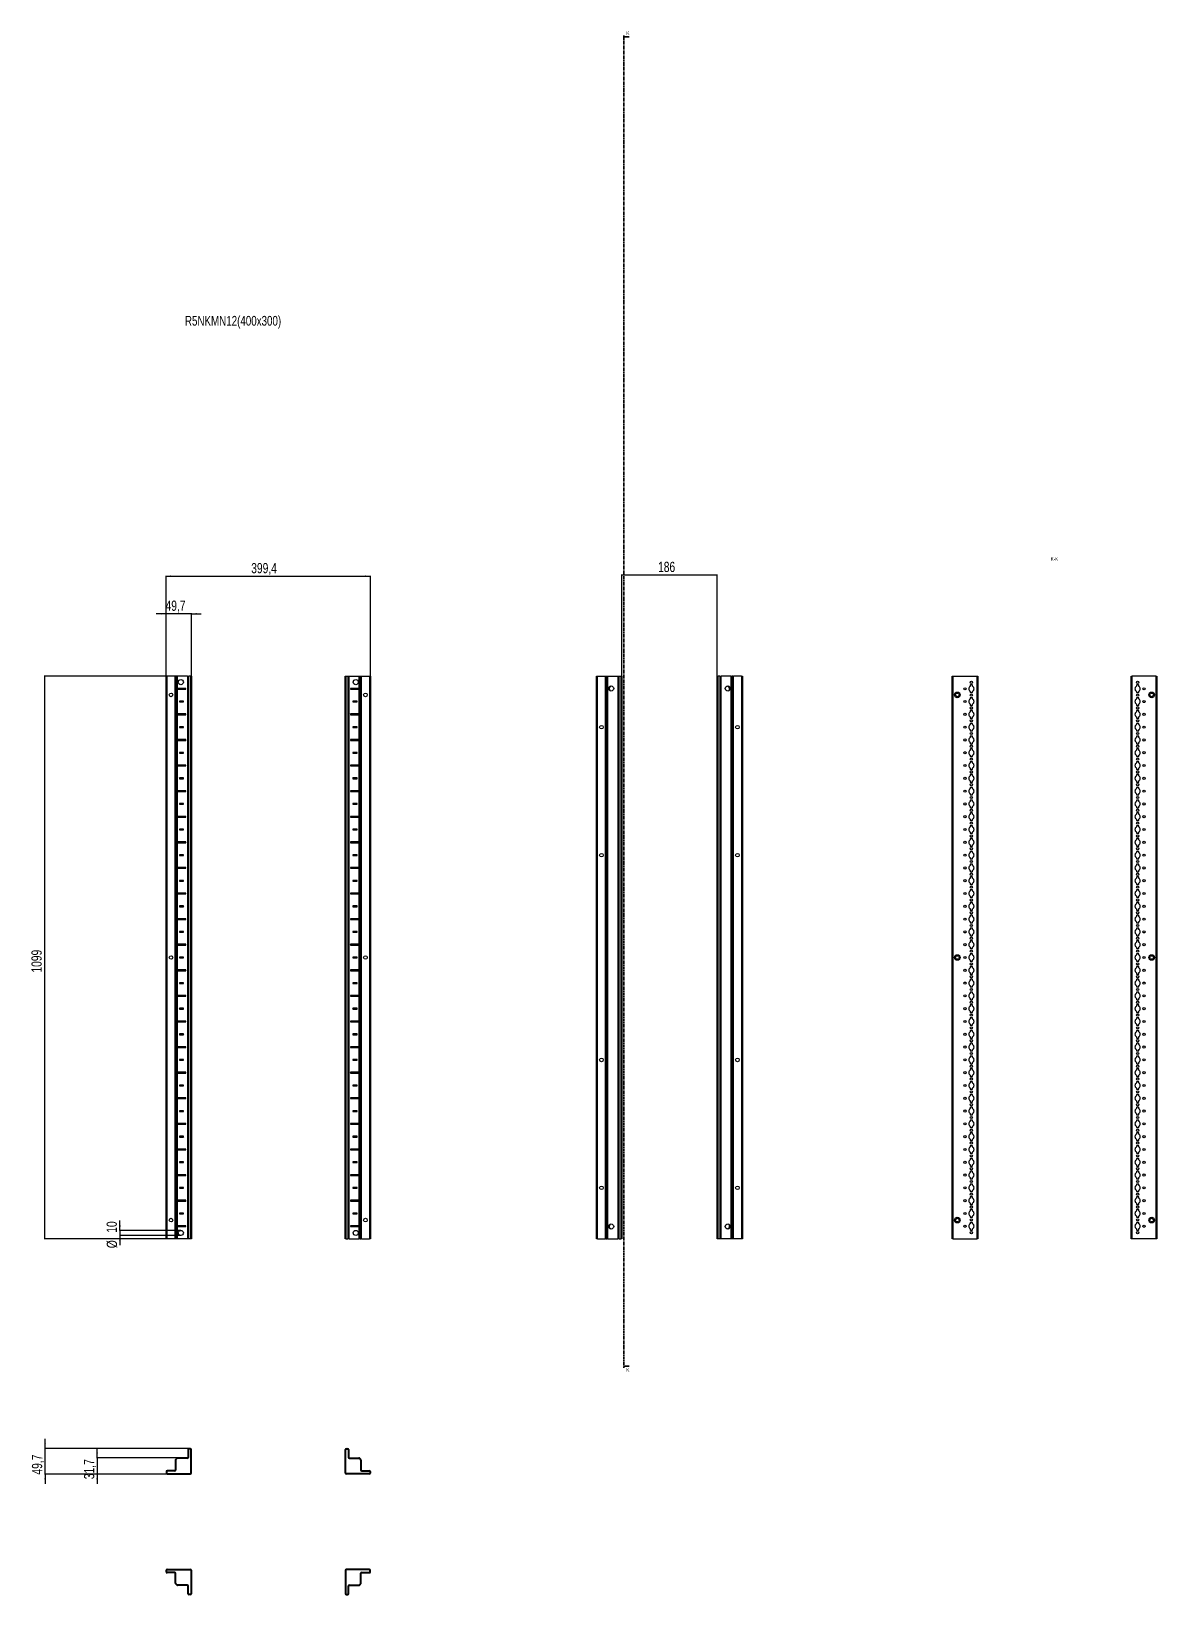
# Model space of a CAD drawing. Header units: millimetres. Extents: x -199 to 1999, y -1547 to 1507.
import ezdxf

# ---------------------------------------------------------------- set-up
doc = ezdxf.new("R2010")
doc.units = ezdxf.units.MM
doc.linetypes.add('CENTER', pattern=[10.16, 6.35, -1.27, 1.27, -1.27])
doc.layers.add('FORMAT', color=7, linetype='Continuous')
doc.styles.add('SLDTEXTSTYLE0', font='TXT', dxfattribs={"width": 0.75})
doc.dimstyles.new('SLDDIMSTYLE0', dxfattribs={"dimtxt": 20, "dimasz": 10, "dimexe": 0, "dimexo": 0.0625, "dimgap": 5, "dimtad": 2, "dimdec": 1, "dimrnd": 1e-09, "dimzin": 12, "dimdsep": 46, "dimtxsty": 'SLDTEXTSTYLE0', "dimsah": 1, "dimcen": 0.09, "dimadec": 0, "dimazin": 3, "dimtfac": 1, "dimtofl": 0, "dimtmove": 0, "dimatfit": 3, "dimfxl": 0, "dimfrac": 2, "dimtolj": 1, "dimtzin": 12, "dimarcsym": 0})
doc.dimstyles.new('SLDDIMSTYLE1', dxfattribs={"dimtxt": 20, "dimasz": 10, "dimexe": 0, "dimexo": 0.0625, "dimgap": 5, "dimtad": 2, "dimdec": 1, "dimrnd": 1e-09, "dimzin": 12, "dimdsep": 46, "dimtxsty": 'SLDTEXTSTYLE0', "dimsah": 1, "dimcen": 0.09, "dimadec": 0, "dimazin": 3, "dimtfac": 1, "dimtmove": 0, "dimatfit": 0, "dimfxl": 0, "dimfrac": 2, "dimtolj": 1, "dimtzin": 12, "dimarcsym": 0})

msp = doc.modelspace()

# ---------------------------------------------------------------- texts
at = {"color": 7, "linetype": 'Continuous', "char_height": 7, "attachment_point": 1, "style": 'SLDTEXTSTYLE0'}
for insert in [(963.17, 1507.19), (963.17, -1104.37)]:
    msp.add_mtext('K', dxfattribs=dict(at, insert=insert))
at = {"layer": 'FORMAT', "style": 'SLDTEXTSTYLE0'}
for s, insert, char_height, attachment_point in [('R5NKMN12(400x300)', (100.91, 951.11), 19.05, 1), ('K-K', (1799.41, 479.8), 7, 2)]:
    msp.add_mtext(s, dxfattribs=dict(at, insert=insert, char_height=char_height, attachment_point=attachment_point))

# ---------------------------------------------------------------- blocks, each defined once
blk = doc.blocks.new('_D')
at = {"layer": 'FORMAT'}
for p, q in [((86.4, 247.2), (-174.2, 247.2)), ((-173.2, 247.2), (-173.2, -851.8)), ((86.4, -851.8), (-174.2, -851.8))]:
    blk.add_line(p, q, dxfattribs=at)
for points in [[(-173.2, 247.2), (-174.7, 237.2), (-171.6, 237.2)], [(-173.2, -851.8), (-171.6, -841.8), (-174.7, -841.8)]]:
    blk.add_solid(points, dxfattribs=at)
at = {"layer": 'FORMAT', "insert": (-198.9, -331.8), "char_height": 20, "attachment_point": 1, "rotation": 90, "style": 'SLDTEXTSTYLE0'}
blk.add_mtext('1099', dxfattribs=at)
blk = doc.blocks.new('_D_1')
at = {"layer": 'FORMAT'}
for p, q in [((64, 247.2), (64, 443.6)), ((64, 442.6), (463.4, 442.6)), ((463.4, 247.2), (463.4, 443.6))]:
    blk.add_line(p, q, dxfattribs=at)
for points in [[(64, 442.6), (74, 441.1), (74, 444.2)], [(463.4, 442.6), (453.4, 444.2), (453.4, 441.1)]]:
    blk.add_solid(points, dxfattribs=at)
at = {"layer": 'FORMAT', "insert": (230.4, 468.4), "char_height": 20, "attachment_point": 1, "style": 'SLDTEXTSTYLE0'}
blk.add_mtext('399,4', dxfattribs=at)
blk = doc.blocks.new('_D_2')
at = {"layer": 'FORMAT'}
for p, q in [((64, 369.2), (44.7, 369.2)), ((64, 247.2), (64, 370.2)), ((113.7, 369.2), (64, 369.2)), ((113.7, 247.2), (113.7, 370.2)), ((113.7, 369.2), (132.9, 369.2))]:
    blk.add_line(p, q, dxfattribs=at)
for points in [[(64, 369.2), (54, 370.7), (54, 367.7)], [(113.7, 369.2), (123.7, 367.7), (123.7, 370.7)]]:
    blk.add_solid(points, dxfattribs=at)
at = {"layer": 'FORMAT', "insert": (63, 395), "char_height": 20, "attachment_point": 1, "style": 'SLDTEXTSTYLE0'}
blk.add_mtext('49,7', dxfattribs=at)
blk = doc.blocks.new('_D_3')
at = {"layer": 'FORMAT'}
for p, q in [((-26, -835.3), (-26, -816.1)), ((92.8, -835.3), (-27, -835.3)), ((92.8, -845.3), (-27, -845.3)), ((-26, -835.3), (-26, -845.3)), ((-26, -845.3), (-26, -864.5))]:
    blk.add_line(p, q, dxfattribs=at)
for points in [[(-26, -835.3), (-24.5, -825.3), (-27.6, -825.3)], [(-26, -845.3), (-27.6, -855.3), (-24.5, -855.3)]]:
    blk.add_solid(points, dxfattribs=at)
at = {"layer": 'FORMAT', "char_height": 20, "attachment_point": 1, "rotation": 90, "style": 'SLDTEXTSTYLE0'}
for s, insert in [('10', (-52.1, -840)), ('%%c', (-51.8, -870.2))]:
    blk.add_mtext(s, dxfattribs=dict(at, insert=insert))
blk = doc.blocks.new('_D_4')
at = {"layer": 'FORMAT'}
for p, q in [((954.3, 247.2), (954.3, 446)), ((954.3, 445), (1140.3, 445)), ((1140.3, 247.2), (1140.3, 446))]:
    blk.add_line(p, q, dxfattribs=at)
for points in [[(954.3, 445), (964.3, 443.5), (964.3, 446.5)], [(1140.3, 445), (1130.3, 446.5), (1130.3, 443.5)]]:
    blk.add_solid(points, dxfattribs=at)
at = {"layer": 'FORMAT', "insert": (1025.1, 470.8), "char_height": 20, "attachment_point": 1, "style": 'SLDTEXTSTYLE0'}
blk.add_mtext('186', dxfattribs=at)
blk = doc.blocks.new('_D_5')
at = {"layer": 'FORMAT'}
for p, q in [((-172.2, -1261.8), (-172.2, -1242.5)), ((108.5, -1261.8), (-173.2, -1261.8)), ((-172.2, -1311.5), (-172.2, -1261.8)), ((66, -1311.5), (-173.2, -1311.5)), ((-172.2, -1311.5), (-172.2, -1330.7))]:
    blk.add_line(p, q, dxfattribs=at)
for points in [[(-172.2, -1261.8), (-170.6, -1251.8), (-173.7, -1251.8)], [(-172.2, -1311.5), (-173.7, -1321.5), (-170.6, -1321.5)]]:
    blk.add_solid(points, dxfattribs=at)
at = {"layer": 'FORMAT', "insert": (-197.9, -1312.5), "char_height": 20, "attachment_point": 1, "rotation": 90, "style": 'SLDTEXTSTYLE0'}
blk.add_mtext('49,7', dxfattribs=at)
blk = doc.blocks.new('_D_6')
at = {"layer": 'FORMAT'}
for p, q in [((86.4, -1279.8), (-71.5, -1279.8)), ((-70.5, -1279.8), (-70.5, -1260.5)), ((-70.5, -1279.8), (-70.5, -1311.5)), ((66, -1311.5), (-71.5, -1311.5)), ((-70.5, -1311.5), (-70.5, -1330.7))]:
    blk.add_line(p, q, dxfattribs=at)
for points in [[(-70.5, -1279.8), (-69, -1269.8), (-72.1, -1269.8)], [(-70.5, -1311.5), (-72.1, -1321.5), (-69, -1321.5)]]:
    blk.add_solid(points, dxfattribs=at)
at = {"layer": 'FORMAT', "insert": (-96.3, -1321.5), "char_height": 20, "attachment_point": 1, "rotation": 90, "style": 'SLDTEXTSTYLE0'}
blk.add_mtext('31,7', dxfattribs=at)

# ---------------------------------------------------------------- dimensions: what is measured, and where the dimension line sits
at = {"layer": 'FORMAT'}
for base, p1, p2, angle, dimstyle, picture, middle in [((463.38, 442.62), (63.98, 247.21), (463.38, 247.21), 0, 'SLDDIMSTYLE0', '_D_1', (263.68, 442.62)), ((1140.3, 445), (954.3, 247.21), (1140.3, 247.21), 0, 'SLDDIMSTYLE0', '_D_4', (1047.3, 445)), ((-173.15, -851.79), (86.42, 247.21), (86.42, -851.79), 90, 'SLDDIMSTYLE0', '_D', (-173.15, -302.29)), ((-172.17, -1261.77), (65.98, -1311.47), (108.48, -1261.77), 90, 'SLDDIMSTYLE1', '_D_5', (-172.17, -1286.62)), ((-70.54, -1311.47), (86.42, -1279.77), (65.98, -1311.47), 90, 'SLDDIMSTYLE1', '_D_6', (-70.54, -1295.62))]:
    dim = msp.add_linear_dim(base=base, p1=p1, p2=p2, angle=angle, dimstyle=dimstyle, dxfattribs=at)
    dim.commit()
    dim.dimension.update_dxf_attribs({"geometry": picture, "text_midpoint": middle, "dimtype": 160})
dim = msp.add_linear_dim(base=(63.98, 369.21), p1=(113.68, 247.21), p2=(63.98, 247.21), dimstyle='SLDDIMSTYLE1', dxfattribs=at)
dim.commit()
dim.dimension.update_dxf_attribs({"geometry": '_D_2', "text_midpoint": (88.83, 369.21), "dimtype": 160})
dim = msp.add_linear_dim(base=(-26.02, -845.29), p1=(92.83, -835.29), p2=(92.83, -845.29), angle=90, text='%%c<>', dimstyle='SLDDIMSTYLE1', dxfattribs=at)
dim.commit()
dim.dimension.update_dxf_attribs({"geometry": '_D_3', "text_midpoint": (-26.02, -840.29), "dimtype": 160})

# ---------------------------------------------------------------- linework, layer by layer
at = {"color": 7, "linetype": 'CENTER', "lineweight": 35}
msp.add_line((958.03, 1499.09), (958.03, -1103.67), dxfattribs=at)
at = {"color": 7, "linetype": 'Continuous', "lineweight": 35}
for p, q in [((968.67, 1496.09), (958.03, 1496.09)), ((968.67, -1100.67), (958.03, -1100.67))]:
    msp.add_line(p, q, dxfattribs=at)
at = {"color": 7, "linetype": 'Continuous', "lineweight": 25}
for p, q in [((63.98, -851.79), (63.98, 247.21)), ((63.98, 247.21), (65.98, 247.21)), ((81.33, 247.21), (65.98, 247.21)), ((81.33, 247.21), (81.98, 247.21)), ((81.98, -851.79), (81.98, 247.21)), ((81.98, 247.21), (82.56, 247.21)), ((83.77, 247.21), (82.56, 247.21)), ((83.77, -851.79), (83.77, 247.21)), ((83.8, 247.21), (83.77, 247.21)), ((83.8, -851.79), (83.8, 247.21)), ((85.01, 247.21), (83.8, 247.21)), ((85.01, 247.21), (86.42, 247.21)), ((105.83, 247.21), (86.42, 247.21)), ((105.83, 247.21), (106.48, 247.21)), ((106.48, -851.79), (106.48, 247.21)), ((106.48, 247.21), (108.48, 247.21)), ((111.68, 247.21), (108.48, 247.21)), ((111.68, 247.21), (113.68, 247.21)), ((113.68, 247.21), (113.68, -851.79)), ((413.68, -851.79), (413.68, 247.21)), ((413.68, 247.21), (415.68, 247.21)), ((415.68, 247.21), (418.88, 247.21)), ((418.88, 247.21), (420.88, 247.21)), ((420.88, 247.21), (420.88, -851.79)), ((420.88, 247.21), (421.53, 247.21)), ((421.53, 247.21), (440.93, 247.21)), ((440.93, 247.21), (442.34, 247.21)), ((442.34, 247.21), (443.55, 247.21)), ((443.55, 247.21), (443.55, -851.79)), ((443.55, 247.21), (443.58, 247.21)), ((443.58, 247.21), (443.58, -851.79)), ((443.58, 247.21), (444.79, 247.21)), ((444.79, 247.21), (445.38, 247.21)), ((445.38, 247.21), (445.38, -851.79)), ((445.38, 247.21), (446.03, 247.21)), ((446.03, 247.21), (461.38, 247.21)), ((461.38, 247.21), (463.38, 247.21)), ((463.38, 247.21), (463.38, -851.79)), ((904.6, -851.79), (904.6, 247.21)), ((904.6, 247.21), (906.6, 247.21)), ((906.6, 247.21), (921.95, 247.21)), ((921.95, 247.21), (922.6, 247.21)), ((922.6, 223.46), (922.6, 247.21)), ((922.6, 247.21), (923.19, 247.21)), ((923.19, 247.21), (924.39, 247.21)), ((924.39, 247.21), (924.39, -851.79)), ((924.39, 247.21), (924.43, 247.21)), ((924.43, 247.21), (924.43, -851.79)), ((924.43, 247.21), (925.63, 247.21)), ((925.63, 247.21), (927.05, 247.21)), ((927.05, 247.21), (946.45, 247.21)), ((946.45, 247.21), (947.1, 247.21)), ((947.1, -851.79), (947.1, 247.21)), ((947.1, 247.21), (949.1, 247.21)), ((949.1, 247.21), (952.3, 247.21)), ((952.3, 247.21), (954.3, 247.21)), ((954.3, 247.21), (954.3, -851.79)), ((1140.3, -851.79), (1140.3, 247.21)), ((1140.3, 247.21), (1142.3, 247.21)), ((1145.5, 247.21), (1142.3, 247.21)), ((1145.5, 247.21), (1147.5, 247.21)), ((1147.5, 247.21), (1147.5, -851.79)), ((1147.5, 247.21), (1148.15, 247.21)), ((1167.55, 247.21), (1148.15, 247.21)), ((1167.55, 247.21), (1168.97, 247.21)), ((1170.17, 247.21), (1168.97, 247.21)), ((1170.17, -851.79), (1170.17, 247.21)), ((1170.21, 247.21), (1170.17, 247.21)), ((1170.21, -851.79), (1170.21, 247.21)), ((1171.42, 247.21), (1170.21, 247.21)), ((1171.42, 247.21), (1172, 247.21)), ((1172, 247.21), (1172, 223.46)), ((1172, 247.21), (1172.65, 247.21)), ((1188, 247.21), (1172.65, 247.21)), ((1188, 247.21), (1190, 247.21)), ((1190, 247.21), (1190, -851.79)), ((1599.77, -851.79), (1599.77, 247.21)), ((1599.77, 247.21), (1601.77, 247.21)), ((1601.77, 247.21), (1647.47, 247.21)), ((1647.47, 247.21), (1649.47, 247.21)), ((1649.47, 247.21), (1649.47, -851.79)), ((1949.47, -851.79), (1949.47, 247.21)), ((1949.47, 247.21), (1951.47, 247.21)), ((1997.17, 247.21), (1951.47, 247.21)), ((1997.17, 247.21), (1999.17, 247.21)), ((1999.17, 247.21), (1999.17, -851.79)), ((85.93, 223.35), (85.93, 222.06)), ((86.58, 222.71), (85.93, 223.35)), ((86.58, 222.71), (85.93, 222.06)), ((102.83, 223.46), (86.42, 223.46)), ((86.42, 221.96), (102.83, 221.96)), ((102.08, 222.71), (86.58, 222.71)), ((102.08, 222.71), (102.83, 223.46)), ((102.08, 222.71), (102.83, 221.96)), ((102.83, 221.96), (102.83, 223.46)), ((425.28, 222.71), (424.53, 223.46)), ((440.93, 223.46), (424.53, 223.46)), ((424.53, 223.46), (424.53, 221.96)), ((425.28, 222.71), (424.53, 221.96)), ((424.53, 221.96), (440.93, 221.96)), ((425.28, 222.71), (440.78, 222.71)), ((440.78, 222.71), (441.42, 223.35)), ((440.78, 222.71), (441.42, 222.06)), ((441.42, 222.06), (441.42, 223.35)), ((922.66, 223.35), (922.6, 223.46)), ((922.6, 223.46), (922.6, 221.96)), ((922.6, 221.96), (922.66, 222.06)), ((922.6, 173.46), (922.6, 221.96)), ((922.66, 222.06), (922.66, 223.35)), ((932.65, 227.73), (932.65, 228.14)), ((1161.95, 228.14), (1161.95, 227.73)), ((1172, 223.46), (1171.94, 223.35)), ((1171.94, 223.35), (1171.94, 222.06)), ((1171.94, 222.06), (1172, 221.96)), ((1172, 221.96), (1172, 223.46)), ((1172, 221.96), (1172, 173.46)), ((1634.82, 229.61), (1634.82, 227.73)), ((1634.82, 217.68), (1634.82, 215.81)), ((1638.92, 230.11), (1635.32, 230.11)), ((1635.32, 215.31), (1638.92, 215.31)), ((1639.42, 227.73), (1639.42, 229.61)), ((1639.42, 215.81), (1639.42, 217.68)), ((1959.52, 229.61), (1959.52, 227.73)), ((1959.52, 217.68), (1959.52, 215.81)), ((1963.62, 230.11), (1960.02, 230.11)), ((1960.02, 215.31), (1963.62, 215.31)), ((1964.12, 227.73), (1964.12, 229.61)), ((1964.12, 215.81), (1964.12, 217.68)), ((98.33, 198.46), (90.33, 198.46)), ((90.33, 198.46), (90.33, 196.96)), ((91.08, 197.71), (90.33, 198.46)), ((91.08, 197.71), (90.33, 196.96)), ((90.33, 196.96), (98.33, 196.96)), ((97.58, 197.71), (91.08, 197.71)), ((97.58, 197.71), (98.33, 198.46)), ((97.58, 197.71), (98.33, 196.96)), ((98.33, 196.96), (98.33, 198.46)), ((429.78, 197.71), (429.03, 198.46)), ((429.03, 198.46), (429.03, 196.96)), ((437.03, 198.46), (429.03, 198.46)), ((429.78, 197.71), (429.03, 196.96)), ((429.03, 196.96), (437.03, 196.96)), ((429.78, 197.71), (436.28, 197.71)), ((436.28, 197.71), (437.03, 198.46)), ((436.28, 197.71), (437.03, 196.96)), ((437.03, 196.96), (437.03, 198.46)), ((1634.82, 204.61), (1634.82, 202.73)), ((1634.82, 192.68), (1634.82, 190.81)), ((1638.92, 205.11), (1635.32, 205.11)), ((1635.32, 190.31), (1638.92, 190.31)), ((1639.42, 202.73), (1639.42, 204.61)), ((1639.42, 190.81), (1639.42, 192.68)), ((1959.52, 204.61), (1959.52, 202.73)), ((1959.52, 192.68), (1959.52, 190.81)), ((1963.62, 205.11), (1960.02, 205.11)), ((1960.02, 190.31), (1963.62, 190.31)), ((1964.12, 202.73), (1964.12, 204.61)), ((1964.12, 190.81), (1964.12, 192.68)), ((85.93, 173.35), (85.93, 172.06)), ((86.58, 172.71), (85.93, 173.35)), ((86.58, 172.71), (85.93, 172.06)), ((102.83, 173.46), (86.42, 173.46)), ((86.42, 171.96), (102.83, 171.96)), ((102.08, 172.71), (86.58, 172.71)), ((102.08, 172.71), (102.83, 173.46)), ((102.08, 172.71), (102.83, 171.96)), ((102.83, 171.96), (102.83, 173.46)), ((425.28, 172.71), (424.53, 173.46)), ((440.93, 173.46), (424.53, 173.46)), ((424.53, 173.46), (424.53, 171.96)), ((425.28, 172.71), (424.53, 171.96)), ((424.53, 171.96), (440.93, 171.96)), ((425.28, 172.71), (440.78, 172.71)), ((440.78, 172.71), (441.42, 173.35)), ((440.78, 172.71), (441.42, 172.06)), ((441.42, 172.06), (441.42, 173.35)), ((922.66, 173.35), (922.6, 173.46)), ((922.6, 173.46), (922.6, 171.96)), ((922.6, 171.96), (922.66, 172.06)), ((922.6, 123.46), (922.6, 171.96)), ((922.66, 172.06), (922.66, 173.35)), ((1172, 173.46), (1171.94, 173.35)), ((1171.94, 173.35), (1171.94, 172.06)), ((1171.94, 172.06), (1172, 171.96)), ((1172, 171.96), (1172, 173.46)), ((1172, 171.96), (1172, 123.46)), ((1634.82, 179.61), (1634.82, 177.73)), ((1634.82, 167.68), (1634.82, 165.81)), ((1634.82, 154.61), (1634.82, 152.73)), ((1638.92, 180.11), (1635.32, 180.11)), ((1635.32, 165.31), (1638.92, 165.31)), ((1638.92, 155.11), (1635.32, 155.11)), ((1639.42, 177.73), (1639.42, 179.61)), ((1639.42, 165.81), (1639.42, 167.68)), ((1639.42, 152.73), (1639.42, 154.61)), ((1959.52, 179.61), (1959.52, 177.73)), ((1959.52, 167.68), (1959.52, 165.81)), ((1959.52, 154.61), (1959.52, 152.73)), ((1963.62, 180.11), (1960.02, 180.11)), ((1960.02, 165.31), (1963.62, 165.31)), ((1963.62, 155.11), (1960.02, 155.11)), ((1964.12, 177.73), (1964.12, 179.61)), ((1964.12, 165.81), (1964.12, 167.68)), ((1964.12, 152.73), (1964.12, 154.61)), ((85.93, 123.35), (85.93, 122.06)), ((86.58, 122.71), (85.93, 123.35)), ((86.58, 122.71), (85.93, 122.06)), ((102.83, 123.46), (86.42, 123.46)), ((102.08, 122.71), (86.58, 122.71)), ((98.33, 148.46), (90.33, 148.46)), ((90.33, 148.46), (90.33, 146.96)), ((91.08, 147.71), (90.33, 148.46)), ((91.08, 147.71), (90.33, 146.96)), ((90.33, 146.96), (98.33, 146.96)), ((97.58, 147.71), (91.08, 147.71)), ((97.58, 147.71), (98.33, 148.46)), ((97.58, 147.71), (98.33, 146.96)), ((98.33, 146.96), (98.33, 148.46)), ((102.08, 122.71), (102.83, 123.46)), ((102.08, 122.71), (102.83, 121.96)), ((102.83, 121.96), (102.83, 123.46)), ((425.28, 122.71), (424.53, 123.46)), ((440.93, 123.46), (424.53, 123.46)), ((424.53, 123.46), (424.53, 121.96)), ((425.28, 122.71), (424.53, 121.96)), ((425.28, 122.71), (440.78, 122.71)), ((429.78, 147.71), (429.03, 148.46)), ((437.03, 148.46), (429.03, 148.46)), ((429.03, 148.46), (429.03, 146.96)), ((429.78, 147.71), (429.03, 146.96)), ((429.03, 146.96), (437.03, 146.96)), ((429.78, 147.71), (436.28, 147.71)), ((436.28, 147.71), (437.03, 148.46)), ((436.28, 147.71), (437.03, 146.96)), ((437.03, 146.96), (437.03, 148.46)), ((440.78, 122.71), (441.42, 123.35)), ((440.78, 122.71), (441.42, 122.06)), ((441.42, 122.06), (441.42, 123.35)), ((922.66, 123.35), (922.6, 123.46)), ((922.6, 123.46), (922.6, 121.96)), ((922.66, 122.06), (922.66, 123.35)), ((1172, 123.46), (1171.94, 123.35)), ((1171.94, 123.35), (1171.94, 122.06)), ((1172, 121.96), (1172, 123.46)), ((1634.82, 142.68), (1634.82, 140.81)), ((1634.82, 129.61), (1634.82, 127.73)), ((1635.32, 140.31), (1638.92, 140.31)), ((1638.92, 130.11), (1635.32, 130.11)), ((1639.42, 140.81), (1639.42, 142.68)), ((1639.42, 127.73), (1639.42, 129.61)), ((1959.52, 142.68), (1959.52, 140.81)), ((1959.52, 129.61), (1959.52, 127.73)), ((1960.02, 140.31), (1963.62, 140.31)), ((1963.62, 130.11), (1960.02, 130.11)), ((1964.12, 140.81), (1964.12, 142.68)), ((1964.12, 127.73), (1964.12, 129.61)), ((86.42, 121.96), (102.83, 121.96)), ((98.33, 98.46), (90.33, 98.46)), ((90.33, 98.46), (90.33, 96.96)), ((91.08, 97.71), (90.33, 98.46)), ((91.08, 97.71), (90.33, 96.96)), ((90.33, 96.96), (98.33, 96.96)), ((97.58, 97.71), (91.08, 97.71)), ((97.58, 97.71), (98.33, 98.46)), ((97.58, 97.71), (98.33, 96.96)), ((98.33, 96.96), (98.33, 98.46)), ((424.53, 121.96), (440.93, 121.96)), ((429.78, 97.71), (429.03, 98.46)), ((429.03, 98.46), (429.03, 96.96)), ((437.03, 98.46), (429.03, 98.46)), ((429.78, 97.71), (429.03, 96.96)), ((429.03, 96.96), (437.03, 96.96)), ((429.78, 97.71), (436.28, 97.71)), ((436.28, 97.71), (437.03, 98.46)), ((436.28, 97.71), (437.03, 96.96)), ((437.03, 96.96), (437.03, 98.46)), ((922.6, 121.96), (922.66, 122.06)), ((922.6, 73.46), (922.6, 121.96)), ((1171.94, 122.06), (1172, 121.96)), ((1172, 121.96), (1172, 73.46)), ((1634.82, 117.68), (1634.82, 115.81)), ((1634.82, 104.61), (1634.82, 102.73)), ((1634.82, 92.68), (1634.82, 90.81)), ((1635.32, 115.31), (1638.92, 115.31)), ((1638.92, 105.11), (1635.32, 105.11)), ((1639.42, 115.81), (1639.42, 117.68)), ((1639.42, 102.73), (1639.42, 104.61)), ((1639.42, 90.81), (1639.42, 92.68)), ((1959.52, 117.68), (1959.52, 115.81)), ((1959.52, 104.61), (1959.52, 102.73)), ((1959.52, 92.68), (1959.52, 90.81)), ((1960.02, 115.31), (1963.62, 115.31)), ((1963.62, 105.11), (1960.02, 105.11)), ((1964.12, 115.81), (1964.12, 117.68)), ((1964.12, 102.73), (1964.12, 104.61)), ((1964.12, 90.81), (1964.12, 92.68)), ((85.93, 73.35), (85.93, 72.06)), ((86.58, 72.71), (85.93, 73.35)), ((86.58, 72.71), (85.93, 72.06)), ((102.83, 73.46), (86.42, 73.46)), ((86.42, 71.96), (102.83, 71.96)), ((102.08, 72.71), (86.58, 72.71)), ((102.08, 72.71), (102.83, 73.46)), ((102.08, 72.71), (102.83, 71.96)), ((102.83, 71.96), (102.83, 73.46)), ((425.28, 72.71), (424.53, 73.46)), ((440.93, 73.46), (424.53, 73.46)), ((424.53, 73.46), (424.53, 71.96)), ((425.28, 72.71), (424.53, 71.96)), ((424.53, 71.96), (440.93, 71.96)), ((425.28, 72.71), (440.78, 72.71)), ((440.78, 72.71), (441.42, 73.35)), ((440.78, 72.71), (441.42, 72.06)), ((441.42, 72.06), (441.42, 73.35)), ((922.66, 73.35), (922.6, 73.46)), ((922.6, 73.46), (922.6, 71.96)), ((922.6, 71.96), (922.66, 72.06)), ((922.6, 23.46), (922.6, 71.96)), ((922.66, 72.06), (922.66, 73.35)), ((1172, 73.46), (1171.94, 73.35)), ((1171.94, 73.35), (1171.94, 72.06)), ((1171.94, 72.06), (1172, 71.96)), ((1172, 71.96), (1172, 73.46)), ((1172, 71.96), (1172, 23.46)), ((1634.82, 79.61), (1634.82, 77.73)), ((1634.82, 67.68), (1634.82, 65.81)), ((1635.32, 90.31), (1638.92, 90.31)), ((1638.92, 80.11), (1635.32, 80.11)), ((1635.32, 65.31), (1638.92, 65.31)), ((1639.42, 77.73), (1639.42, 79.61)), ((1639.42, 65.81), (1639.42, 67.68)), ((1959.52, 79.61), (1959.52, 77.73)), ((1959.52, 67.68), (1959.52, 65.81)), ((1960.02, 90.31), (1963.62, 90.31)), ((1963.62, 80.11), (1960.02, 80.11)), ((1960.02, 65.31), (1963.62, 65.31)), ((1964.12, 77.73), (1964.12, 79.61)), ((1964.12, 65.81), (1964.12, 67.68)), ((98.33, 48.46), (90.33, 48.46)), ((90.33, 48.46), (90.33, 46.96)), ((91.08, 47.71), (90.33, 48.46)), ((91.08, 47.71), (90.33, 46.96)), ((90.33, 46.96), (98.33, 46.96)), ((97.58, 47.71), (91.08, 47.71)), ((97.58, 47.71), (98.33, 48.46)), ((97.58, 47.71), (98.33, 46.96)), ((98.33, 46.96), (98.33, 48.46)), ((429.78, 47.71), (429.03, 48.46)), ((429.03, 48.46), (429.03, 46.96)), ((437.03, 48.46), (429.03, 48.46)), ((429.78, 47.71), (429.03, 46.96)), ((429.03, 46.96), (437.03, 46.96)), ((429.78, 47.71), (436.28, 47.71)), ((436.28, 47.71), (437.03, 48.46)), ((436.28, 47.71), (437.03, 46.96)), ((437.03, 46.96), (437.03, 48.46)), ((1634.82, 54.61), (1634.82, 52.73)), ((1634.82, 42.68), (1634.82, 40.81)), ((1638.92, 55.11), (1635.32, 55.11)), ((1635.32, 40.31), (1638.92, 40.31)), ((1639.42, 52.73), (1639.42, 54.61)), ((1639.42, 40.81), (1639.42, 42.68)), ((1959.52, 54.61), (1959.52, 52.73)), ((1959.52, 42.68), (1959.52, 40.81)), ((1963.62, 55.11), (1960.02, 55.11)), ((1960.02, 40.31), (1963.62, 40.31)), ((1964.12, 52.73), (1964.12, 54.61)), ((1964.12, 40.81), (1964.12, 42.68)), ((85.93, 23.35), (85.93, 22.06)), ((86.58, 22.71), (85.93, 23.35)), ((86.58, 22.71), (85.93, 22.06)), ((102.83, 23.46), (86.42, 23.46)), ((86.42, 21.96), (102.83, 21.96)), ((102.08, 22.71), (86.58, 22.71)), ((102.08, 22.71), (102.83, 23.46)), ((102.08, 22.71), (102.83, 21.96)), ((102.83, 21.96), (102.83, 23.46)), ((425.28, 22.71), (424.53, 23.46)), ((440.93, 23.46), (424.53, 23.46)), ((424.53, 23.46), (424.53, 21.96)), ((425.28, 22.71), (424.53, 21.96)), ((424.53, 21.96), (440.93, 21.96)), ((425.28, 22.71), (440.78, 22.71)), ((440.78, 22.71), (441.42, 23.35)), ((440.78, 22.71), (441.42, 22.06)), ((441.42, 22.06), (441.42, 23.35)), ((922.66, 23.35), (922.6, 23.46)), ((922.6, 23.46), (922.6, 21.96)), ((922.6, 21.96), (922.66, 22.06)), ((922.6, -26.54), (922.6, 21.96)), ((922.66, 22.06), (922.66, 23.35)), ((1172, 23.46), (1171.94, 23.35)), ((1171.94, 23.35), (1171.94, 22.06)), ((1171.94, 22.06), (1172, 21.96)), ((1172, 21.96), (1172, 23.46)), ((1172, 21.96), (1172, -26.54)), ((1634.82, 29.61), (1634.82, 27.73)), ((1634.82, 17.68), (1634.82, 15.81)), ((1634.82, 4.61), (1634.82, 2.73)), ((1638.92, 30.11), (1635.32, 30.11)), ((1635.32, 15.31), (1638.92, 15.31)), ((1638.92, 5.11), (1635.32, 5.11)), ((1639.42, 27.73), (1639.42, 29.61)), ((1639.42, 15.81), (1639.42, 17.68)), ((1639.42, 2.73), (1639.42, 4.61)), ((1959.52, 29.61), (1959.52, 27.73)), ((1959.52, 17.68), (1959.52, 15.81)), ((1959.52, 4.61), (1959.52, 2.73)), ((1963.62, 30.11), (1960.02, 30.11)), ((1960.02, 15.31), (1963.62, 15.31)), ((1963.62, 5.11), (1960.02, 5.11)), ((1964.12, 27.73), (1964.12, 29.61)), ((1964.12, 15.81), (1964.12, 17.68)), ((1964.12, 2.73), (1964.12, 4.61)), ((85.93, -26.65), (85.93, -27.94)), ((86.58, -27.29), (85.93, -26.65)), ((86.58, -27.29), (85.93, -27.94)), ((102.83, -26.54), (86.42, -26.54)), ((86.42, -28.04), (102.83, -28.04)), ((102.08, -27.29), (86.58, -27.29)), ((98.33, -1.54), (90.33, -1.54)), ((90.33, -1.54), (90.33, -3.04)), ((91.08, -2.29), (90.33, -1.54)), ((91.08, -2.29), (90.33, -3.04)), ((90.33, -3.04), (98.33, -3.04)), ((97.58, -2.29), (91.08, -2.29)), ((97.58, -2.29), (98.33, -1.54)), ((97.58, -2.29), (98.33, -3.04)), ((98.33, -3.04), (98.33, -1.54)), ((102.08, -27.29), (102.83, -26.54)), ((102.08, -27.29), (102.83, -28.04)), ((102.83, -28.04), (102.83, -26.54)), ((425.28, -27.29), (424.53, -26.54)), ((440.93, -26.54), (424.53, -26.54)), ((424.53, -26.54), (424.53, -28.04)), ((425.28, -27.29), (424.53, -28.04)), ((424.53, -28.04), (440.93, -28.04)), ((425.28, -27.29), (440.78, -27.29)), ((429.78, -2.29), (429.03, -1.54)), ((429.03, -1.54), (429.03, -3.04)), ((437.03, -1.54), (429.03, -1.54)), ((429.78, -2.29), (429.03, -3.04)), ((429.03, -3.04), (437.03, -3.04)), ((429.78, -2.29), (436.28, -2.29)), ((436.28, -2.29), (437.03, -1.54)), ((436.28, -2.29), (437.03, -3.04)), ((437.03, -3.04), (437.03, -1.54)), ((440.78, -27.29), (441.42, -26.65)), ((440.78, -27.29), (441.42, -27.94)), ((441.42, -27.94), (441.42, -26.65)), ((922.66, -26.65), (922.6, -26.54)), ((922.6, -26.54), (922.6, -28.04)), ((922.6, -28.04), (922.66, -27.94)), ((922.6, -76.54), (922.6, -28.04)), ((922.66, -27.94), (922.66, -26.65)), ((1172, -26.54), (1171.94, -26.65)), ((1171.94, -26.65), (1171.94, -27.94)), ((1171.94, -27.94), (1172, -28.04)), ((1172, -28.04), (1172, -26.54)), ((1172, -28.04), (1172, -76.54)), ((1634.82, -7.32), (1634.82, -9.19)), ((1634.82, -20.39), (1634.82, -22.27)), ((1635.32, -9.69), (1638.92, -9.69)), ((1638.92, -19.89), (1635.32, -19.89)), ((1639.42, -9.19), (1639.42, -7.32)), ((1639.42, -22.27), (1639.42, -20.39)), ((1959.52, -7.32), (1959.52, -9.19)), ((1959.52, -20.39), (1959.52, -22.27)), ((1960.02, -9.69), (1963.62, -9.69)), ((1963.62, -19.89), (1960.02, -19.89)), ((1964.12, -9.19), (1964.12, -7.32)), ((1964.12, -22.27), (1964.12, -20.39)), ((98.33, -51.54), (90.33, -51.54)), ((90.33, -51.54), (90.33, -53.04)), ((91.08, -52.29), (90.33, -51.54)), ((91.08, -52.29), (90.33, -53.04)), ((90.33, -53.04), (98.33, -53.04)), ((97.58, -52.29), (91.08, -52.29)), ((97.58, -52.29), (98.33, -51.54)), ((97.58, -52.29), (98.33, -53.04)), ((98.33, -53.04), (98.33, -51.54)), ((429.78, -52.29), (429.03, -51.54)), ((437.03, -51.54), (429.03, -51.54)), ((429.03, -51.54), (429.03, -53.04)), ((429.78, -52.29), (429.03, -53.04)), ((429.03, -53.04), (437.03, -53.04)), ((429.78, -52.29), (436.28, -52.29)), ((436.28, -52.29), (437.03, -51.54)), ((436.28, -52.29), (437.03, -53.04)), ((437.03, -53.04), (437.03, -51.54)), ((1634.82, -32.32), (1634.82, -34.19)), ((1634.82, -45.39), (1634.82, -47.27)), ((1634.82, -57.32), (1634.82, -59.19)), ((1635.32, -34.69), (1638.92, -34.69)), ((1638.92, -44.89), (1635.32, -44.89)), ((1635.32, -59.69), (1638.92, -59.69)), ((1639.42, -34.19), (1639.42, -32.32)), ((1639.42, -47.27), (1639.42, -45.39)), ((1639.42, -59.19), (1639.42, -57.32)), ((1959.52, -32.32), (1959.52, -34.19)), ((1959.52, -45.39), (1959.52, -47.27)), ((1959.52, -57.32), (1959.52, -59.19)), ((1960.02, -34.69), (1963.62, -34.69)), ((1963.62, -44.89), (1960.02, -44.89)), ((1960.02, -59.69), (1963.62, -59.69)), ((1964.12, -34.19), (1964.12, -32.32)), ((1964.12, -47.27), (1964.12, -45.39)), ((1964.12, -59.19), (1964.12, -57.32)), ((85.93, -76.65), (85.93, -77.94)), ((86.58, -77.29), (85.93, -76.65)), ((86.58, -77.29), (85.93, -77.94)), ((102.83, -76.54), (86.42, -76.54)), ((86.42, -78.04), (102.83, -78.04)), ((102.08, -77.29), (86.58, -77.29)), ((102.08, -77.29), (102.83, -76.54)), ((102.08, -77.29), (102.83, -78.04)), ((102.83, -78.04), (102.83, -76.54)), ((425.28, -77.29), (424.53, -76.54)), ((440.93, -76.54), (424.53, -76.54)), ((424.53, -76.54), (424.53, -78.04)), ((425.28, -77.29), (424.53, -78.04)), ((424.53, -78.04), (440.93, -78.04)), ((425.28, -77.29), (440.78, -77.29)), ((440.78, -77.29), (441.42, -76.65)), ((440.78, -77.29), (441.42, -77.94)), ((441.42, -77.94), (441.42, -76.65)), ((922.66, -76.65), (922.6, -76.54)), ((922.6, -76.54), (922.6, -78.04)), ((922.6, -78.04), (922.66, -77.94)), ((922.6, -126.54), (922.6, -78.04)), ((922.66, -77.94), (922.66, -76.65)), ((1172, -76.54), (1171.94, -76.65)), ((1171.94, -76.65), (1171.94, -77.94)), ((1171.94, -77.94), (1172, -78.04)), ((1172, -78.04), (1172, -76.54)), ((1172, -78.04), (1172, -126.54)), ((1634.82, -70.39), (1634.82, -72.27)), ((1634.82, -82.32), (1634.82, -84.19)), ((1638.92, -69.89), (1635.32, -69.89)), ((1635.32, -84.69), (1638.92, -84.69)), ((1639.42, -72.27), (1639.42, -70.39)), ((1639.42, -84.19), (1639.42, -82.32)), ((1959.52, -70.39), (1959.52, -72.27)), ((1959.52, -82.32), (1959.52, -84.19)), ((1963.62, -69.89), (1960.02, -69.89)), ((1960.02, -84.69), (1963.62, -84.69)), ((1964.12, -72.27), (1964.12, -70.39)), ((1964.12, -84.19), (1964.12, -82.32)), ((98.33, -101.54), (90.33, -101.54)), ((90.33, -101.54), (90.33, -103.04)), ((91.08, -102.29), (90.33, -101.54)), ((91.08, -102.29), (90.33, -103.04)), ((90.33, -103.04), (98.33, -103.04)), ((97.58, -102.29), (91.08, -102.29)), ((97.58, -102.29), (98.33, -101.54)), ((97.58, -102.29), (98.33, -103.04)), ((98.33, -103.04), (98.33, -101.54)), ((437.03, -101.54), (429.03, -101.54)), ((429.03, -101.54), (429.03, -103.04)), ((429.78, -102.29), (429.03, -101.54)), ((429.78, -102.29), (429.03, -103.04)), ((429.03, -103.04), (437.03, -103.04)), ((429.78, -102.29), (436.28, -102.29)), ((436.28, -102.29), (437.03, -101.54)), ((436.28, -102.29), (437.03, -103.04)), ((437.03, -103.04), (437.03, -101.54)), ((1634.82, -95.39), (1634.82, -97.27)), ((1634.82, -107.32), (1634.82, -109.19)), ((1634.82, -120.39), (1634.82, -122.27)), ((1638.92, -94.89), (1635.32, -94.89)), ((1635.32, -109.69), (1638.92, -109.69)), ((1638.92, -119.89), (1635.32, -119.89)), ((1639.42, -97.27), (1639.42, -95.39)), ((1639.42, -109.19), (1639.42, -107.32)), ((1639.42, -122.27), (1639.42, -120.39)), ((1959.52, -95.39), (1959.52, -97.27)), ((1959.52, -107.32), (1959.52, -109.19)), ((1959.52, -120.39), (1959.52, -122.27)), ((1963.62, -94.89), (1960.02, -94.89)), ((1960.02, -109.69), (1963.62, -109.69)), ((1963.62, -119.89), (1960.02, -119.89)), ((1964.12, -97.27), (1964.12, -95.39)), ((1964.12, -109.19), (1964.12, -107.32)), ((1964.12, -122.27), (1964.12, -120.39)), ((85.93, -126.65), (85.93, -127.94)), ((86.58, -127.29), (85.93, -126.65)), ((86.58, -127.29), (85.93, -127.94)), ((102.83, -126.54), (86.42, -126.54)), ((86.42, -128.04), (102.83, -128.04)), ((102.08, -127.29), (86.58, -127.29)), ((98.33, -151.54), (90.33, -151.54)), ((90.33, -151.54), (90.33, -153.04)), ((91.08, -152.29), (90.33, -151.54)), ((91.08, -152.29), (90.33, -153.04)), ((97.58, -152.29), (91.08, -152.29)), ((97.58, -152.29), (98.33, -151.54)), ((97.58, -152.29), (98.33, -153.04)), ((98.33, -153.04), (98.33, -151.54)), ((102.08, -127.29), (102.83, -126.54)), ((102.08, -127.29), (102.83, -128.04)), ((102.83, -128.04), (102.83, -126.54)), ((425.28, -127.29), (424.53, -126.54)), ((440.93, -126.54), (424.53, -126.54)), ((424.53, -126.54), (424.53, -128.04)), ((425.28, -127.29), (424.53, -128.04)), ((424.53, -128.04), (440.93, -128.04)), ((425.28, -127.29), (440.78, -127.29)), ((429.78, -152.29), (429.03, -151.54)), ((429.03, -151.54), (429.03, -153.04)), ((437.03, -151.54), (429.03, -151.54)), ((429.78, -152.29), (429.03, -153.04)), ((429.78, -152.29), (436.28, -152.29)), ((436.28, -152.29), (437.03, -151.54)), ((436.28, -152.29), (437.03, -153.04)), ((437.03, -153.04), (437.03, -151.54)), ((440.78, -127.29), (441.42, -126.65)), ((440.78, -127.29), (441.42, -127.94)), ((441.42, -127.94), (441.42, -126.65)), ((922.66, -126.65), (922.6, -126.54)), ((922.6, -126.54), (922.6, -128.04)), ((922.6, -128.04), (922.66, -127.94)), ((922.6, -176.54), (922.6, -128.04)), ((922.66, -127.94), (922.66, -126.65)), ((1172, -126.54), (1171.94, -126.65)), ((1171.94, -126.65), (1171.94, -127.94)), ((1171.94, -127.94), (1172, -128.04)), ((1172, -128.04), (1172, -126.54)), ((1172, -128.04), (1172, -176.54)), ((1634.82, -132.32), (1634.82, -134.19)), ((1634.82, -145.39), (1634.82, -147.27)), ((1635.32, -134.69), (1638.92, -134.69)), ((1638.92, -144.89), (1635.32, -144.89)), ((1639.42, -134.19), (1639.42, -132.32)), ((1639.42, -147.27), (1639.42, -145.39)), ((1959.52, -132.32), (1959.52, -134.19)), ((1959.52, -145.39), (1959.52, -147.27)), ((1960.02, -134.69), (1963.62, -134.69)), ((1963.62, -144.89), (1960.02, -144.89)), ((1964.12, -134.19), (1964.12, -132.32)), ((1964.12, -147.27), (1964.12, -145.39)), ((85.93, -176.65), (85.93, -177.94)), ((86.58, -177.29), (85.93, -176.65)), ((86.58, -177.29), (85.93, -177.94)), ((102.83, -176.54), (86.42, -176.54)), ((86.42, -178.04), (102.83, -178.04)), ((102.08, -177.29), (86.58, -177.29)), ((90.33, -153.04), (98.33, -153.04)), ((102.08, -177.29), (102.83, -176.54)), ((102.08, -177.29), (102.83, -178.04)), ((102.83, -178.04), (102.83, -176.54)), ((425.28, -177.29), (424.53, -176.54)), ((440.93, -176.54), (424.53, -176.54)), ((424.53, -176.54), (424.53, -178.04)), ((425.28, -177.29), (424.53, -178.04)), ((424.53, -178.04), (440.93, -178.04)), ((425.28, -177.29), (440.78, -177.29)), ((429.03, -153.04), (437.03, -153.04)), ((440.78, -177.29), (441.42, -176.65)), ((440.78, -177.29), (441.42, -177.94)), ((441.42, -177.94), (441.42, -176.65)), ((922.66, -176.65), (922.6, -176.54)), ((922.6, -176.54), (922.6, -178.04)), ((922.6, -178.04), (922.66, -177.94)), ((922.6, -226.54), (922.6, -178.04)), ((922.66, -177.94), (922.66, -176.65)), ((1172, -176.54), (1171.94, -176.65)), ((1171.94, -176.65), (1171.94, -177.94)), ((1171.94, -177.94), (1172, -178.04)), ((1172, -178.04), (1172, -176.54)), ((1172, -178.04), (1172, -226.54)), ((1634.82, -157.32), (1634.82, -159.19)), ((1634.82, -170.39), (1634.82, -172.27)), ((1634.82, -182.32), (1634.82, -184.19)), ((1635.32, -159.69), (1638.92, -159.69)), ((1638.92, -169.89), (1635.32, -169.89)), ((1639.42, -159.19), (1639.42, -157.32)), ((1639.42, -172.27), (1639.42, -170.39)), ((1639.42, -184.19), (1639.42, -182.32)), ((1959.52, -157.32), (1959.52, -159.19)), ((1959.52, -170.39), (1959.52, -172.27)), ((1959.52, -182.32), (1959.52, -184.19)), ((1960.02, -159.69), (1963.62, -159.69)), ((1963.62, -169.89), (1960.02, -169.89)), ((1964.12, -159.19), (1964.12, -157.32)), ((1964.12, -172.27), (1964.12, -170.39)), ((1964.12, -184.19), (1964.12, -182.32)), ((98.33, -201.54), (90.33, -201.54)), ((90.33, -201.54), (90.33, -203.04)), ((91.08, -202.29), (90.33, -201.54)), ((91.08, -202.29), (90.33, -203.04)), ((90.33, -203.04), (98.33, -203.04)), ((97.58, -202.29), (91.08, -202.29)), ((97.58, -202.29), (98.33, -201.54)), ((97.58, -202.29), (98.33, -203.04)), ((98.33, -203.04), (98.33, -201.54)), ((429.78, -202.29), (429.03, -201.54)), ((437.03, -201.54), (429.03, -201.54)), ((429.03, -201.54), (429.03, -203.04)), ((429.78, -202.29), (429.03, -203.04)), ((429.03, -203.04), (437.03, -203.04)), ((429.78, -202.29), (436.28, -202.29)), ((436.28, -202.29), (437.03, -201.54)), ((436.28, -202.29), (437.03, -203.04)), ((437.03, -203.04), (437.03, -201.54)), ((1634.82, -195.39), (1634.82, -197.27)), ((1634.82, -207.32), (1634.82, -209.19)), ((1635.32, -184.69), (1638.92, -184.69)), ((1638.92, -194.89), (1635.32, -194.89)), ((1635.32, -209.69), (1638.92, -209.69)), ((1639.42, -197.27), (1639.42, -195.39)), ((1639.42, -209.19), (1639.42, -207.32)), ((1959.52, -195.39), (1959.52, -197.27)), ((1959.52, -207.32), (1959.52, -209.19)), ((1960.02, -184.69), (1963.62, -184.69)), ((1963.62, -194.89), (1960.02, -194.89)), ((1960.02, -209.69), (1963.62, -209.69)), ((1964.12, -197.27), (1964.12, -195.39)), ((1964.12, -209.19), (1964.12, -207.32)), ((85.93, -226.65), (85.93, -227.94)), ((86.58, -227.29), (85.93, -226.65)), ((86.58, -227.29), (85.93, -227.94)), ((102.83, -226.54), (86.42, -226.54)), ((86.42, -228.04), (102.83, -228.04)), ((102.08, -227.29), (86.58, -227.29)), ((102.08, -227.29), (102.83, -226.54)), ((102.08, -227.29), (102.83, -228.04)), ((102.83, -228.04), (102.83, -226.54)), ((425.28, -227.29), (424.53, -226.54)), ((440.93, -226.54), (424.53, -226.54)), ((424.53, -226.54), (424.53, -228.04)), ((425.28, -227.29), (424.53, -228.04)), ((424.53, -228.04), (440.93, -228.04)), ((425.28, -227.29), (440.78, -227.29)), ((440.78, -227.29), (441.42, -226.65)), ((440.78, -227.29), (441.42, -227.94)), ((441.42, -227.94), (441.42, -226.65)), ((922.66, -226.65), (922.6, -226.54)), ((922.6, -226.54), (922.6, -228.04)), ((922.6, -228.04), (922.66, -227.94)), ((922.6, -276.54), (922.6, -228.04)), ((922.66, -227.94), (922.66, -226.65)), ((1172, -226.54), (1171.94, -226.65)), ((1171.94, -226.65), (1171.94, -227.94)), ((1171.94, -227.94), (1172, -228.04)), ((1172, -228.04), (1172, -226.54)), ((1172, -228.04), (1172, -276.54)), ((1634.82, -220.39), (1634.82, -222.27)), ((1634.82, -232.32), (1634.82, -234.19)), ((1638.92, -219.89), (1635.32, -219.89)), ((1635.32, -234.69), (1638.92, -234.69)), ((1639.42, -222.27), (1639.42, -220.39)), ((1639.42, -234.19), (1639.42, -232.32)), ((1959.52, -220.39), (1959.52, -222.27)), ((1959.52, -232.32), (1959.52, -234.19)), ((1963.62, -219.89), (1960.02, -219.89)), ((1960.02, -234.69), (1963.62, -234.69)), ((1964.12, -222.27), (1964.12, -220.39)), ((1964.12, -234.19), (1964.12, -232.32)), ((98.33, -251.54), (90.33, -251.54)), ((90.33, -251.54), (90.33, -253.04)), ((91.08, -252.29), (90.33, -251.54)), ((91.08, -252.29), (90.33, -253.04)), ((90.33, -253.04), (98.33, -253.04)), ((97.58, -252.29), (91.08, -252.29)), ((97.58, -252.29), (98.33, -251.54)), ((97.58, -252.29), (98.33, -253.04)), ((98.33, -253.04), (98.33, -251.54)), ((429.78, -252.29), (429.03, -251.54)), ((437.03, -251.54), (429.03, -251.54)), ((429.03, -251.54), (429.03, -253.04)), ((429.78, -252.29), (429.03, -253.04)), ((429.03, -253.04), (437.03, -253.04)), ((429.78, -252.29), (436.28, -252.29)), ((436.28, -252.29), (437.03, -251.54)), ((436.28, -252.29), (437.03, -253.04)), ((437.03, -253.04), (437.03, -251.54)), ((1634.82, -245.39), (1634.82, -247.27)), ((1634.82, -257.32), (1634.82, -259.19)), ((1634.82, -270.39), (1634.82, -272.27)), ((1638.92, -244.89), (1635.32, -244.89)), ((1635.32, -259.69), (1638.92, -259.69)), ((1638.92, -269.89), (1635.32, -269.89)), ((1639.42, -247.27), (1639.42, -245.39)), ((1639.42, -259.19), (1639.42, -257.32)), ((1639.42, -272.27), (1639.42, -270.39)), ((1959.52, -245.39), (1959.52, -247.27)), ((1959.52, -257.32), (1959.52, -259.19)), ((1959.52, -270.39), (1959.52, -272.27)), ((1963.62, -244.89), (1960.02, -244.89)), ((1960.02, -259.69), (1963.62, -259.69)), ((1963.62, -269.89), (1960.02, -269.89)), ((1964.12, -247.27), (1964.12, -245.39)), ((1964.12, -259.19), (1964.12, -257.32)), ((1964.12, -272.27), (1964.12, -270.39)), ((85.93, -276.65), (85.93, -277.94)), ((86.58, -277.29), (85.93, -276.65)), ((86.58, -277.29), (85.93, -277.94)), ((102.83, -276.54), (86.42, -276.54)), ((86.42, -278.04), (102.83, -278.04)), ((102.08, -277.29), (86.58, -277.29)), ((98.33, -301.54), (90.33, -301.54)), ((90.33, -301.54), (90.33, -303.04)), ((91.08, -302.29), (90.33, -301.54)), ((91.08, -302.29), (90.33, -303.04)), ((90.33, -303.04), (98.33, -303.04)), ((97.58, -302.29), (91.08, -302.29)), ((97.58, -302.29), (98.33, -301.54)), ((97.58, -302.29), (98.33, -303.04)), ((98.33, -303.04), (98.33, -301.54)), ((102.08, -277.29), (102.83, -276.54)), ((102.08, -277.29), (102.83, -278.04)), ((102.83, -278.04), (102.83, -276.54)), ((440.93, -276.54), (424.53, -276.54)), ((424.53, -276.54), (424.53, -278.04)), ((425.28, -277.29), (424.53, -276.54)), ((425.28, -277.29), (424.53, -278.04)), ((424.53, -278.04), (440.93, -278.04)), ((425.28, -277.29), (440.78, -277.29)), ((437.03, -301.54), (429.03, -301.54)), ((429.03, -301.54), (429.03, -303.04)), ((429.78, -302.29), (429.03, -301.54)), ((429.78, -302.29), (429.03, -303.04)), ((429.03, -303.04), (437.03, -303.04)), ((429.78, -302.29), (436.28, -302.29)), ((436.28, -302.29), (437.03, -301.54)), ((436.28, -302.29), (437.03, -303.04)), ((437.03, -303.04), (437.03, -301.54)), ((440.78, -277.29), (441.42, -276.65)), ((440.78, -277.29), (441.42, -277.94)), ((441.42, -277.94), (441.42, -276.65)), ((922.66, -276.65), (922.6, -276.54)), ((922.6, -276.54), (922.6, -278.04)), ((922.6, -278.04), (922.66, -277.94)), ((922.6, -326.54), (922.6, -278.04)), ((922.66, -277.94), (922.66, -276.65)), ((1172, -276.54), (1171.94, -276.65)), ((1171.94, -276.65), (1171.94, -277.94)), ((1171.94, -277.94), (1172, -278.04)), ((1172, -278.04), (1172, -276.54)), ((1172, -278.04), (1172, -326.54)), ((1634.82, -282.32), (1634.82, -284.19)), ((1634.82, -295.39), (1634.82, -297.27)), ((1635.32, -284.69), (1638.92, -284.69)), ((1638.92, -294.89), (1635.32, -294.89)), ((1639.42, -284.19), (1639.42, -282.32)), ((1639.42, -297.27), (1639.42, -295.39)), ((1959.52, -282.32), (1959.52, -284.19)), ((1959.52, -295.39), (1959.52, -297.27)), ((1960.02, -284.69), (1963.62, -284.69)), ((1963.62, -294.89), (1960.02, -294.89)), ((1964.12, -284.19), (1964.12, -282.32)), ((1964.12, -297.27), (1964.12, -295.39)), ((85.93, -326.65), (85.93, -327.94)), ((86.58, -327.29), (85.93, -326.65)), ((86.58, -327.29), (85.93, -327.94)), ((102.83, -326.54), (86.42, -326.54)), ((86.42, -328.04), (102.83, -328.04)), ((102.08, -327.29), (86.58, -327.29)), ((102.08, -327.29), (102.83, -326.54)), ((102.08, -327.29), (102.83, -328.04)), ((102.83, -328.04), (102.83, -326.54)), ((440.93, -326.54), (424.53, -326.54)), ((424.53, -326.54), (424.53, -328.04)), ((425.28, -327.29), (424.53, -326.54)), ((425.28, -327.29), (424.53, -328.04)), ((424.53, -328.04), (440.93, -328.04)), ((425.28, -327.29), (440.78, -327.29)), ((440.78, -327.29), (441.42, -326.65)), ((440.78, -327.29), (441.42, -327.94)), ((441.42, -327.94), (441.42, -326.65)), ((922.66, -326.65), (922.6, -326.54)), ((922.6, -326.54), (922.6, -328.04)), ((922.6, -328.04), (922.66, -327.94)), ((922.6, -376.54), (922.6, -328.04)), ((922.66, -327.94), (922.66, -326.65)), ((1172, -326.54), (1171.94, -326.65)), ((1171.94, -326.65), (1171.94, -327.94)), ((1171.94, -327.94), (1172, -328.04)), ((1172, -328.04), (1172, -326.54)), ((1172, -328.04), (1172, -376.54)), ((1634.82, -307.32), (1634.82, -309.19)), ((1634.82, -320.39), (1634.82, -322.27)), ((1634.82, -332.32), (1634.82, -334.19)), ((1635.32, -309.69), (1638.92, -309.69)), ((1638.92, -319.89), (1635.32, -319.89)), ((1635.32, -334.69), (1638.92, -334.69)), ((1639.42, -309.19), (1639.42, -307.32)), ((1639.42, -322.27), (1639.42, -320.39)), ((1639.42, -334.19), (1639.42, -332.32)), ((1959.52, -307.32), (1959.52, -309.19)), ((1959.52, -320.39), (1959.52, -322.27)), ((1959.52, -332.32), (1959.52, -334.19)), ((1960.02, -309.69), (1963.62, -309.69)), ((1963.62, -319.89), (1960.02, -319.89)), ((1960.02, -334.69), (1963.62, -334.69)), ((1964.12, -309.19), (1964.12, -307.32)), ((1964.12, -322.27), (1964.12, -320.39)), ((1964.12, -334.19), (1964.12, -332.32)), ((91.08, -352.29), (90.33, -351.54)), ((98.33, -351.54), (90.33, -351.54)), ((90.33, -351.54), (90.33, -353.04)), ((91.08, -352.29), (90.33, -353.04)), ((90.33, -353.04), (98.33, -353.04)), ((97.58, -352.29), (91.08, -352.29)), ((97.58, -352.29), (98.33, -351.54)), ((97.58, -352.29), (98.33, -353.04)), ((98.33, -353.04), (98.33, -351.54)), ((437.03, -351.54), (429.03, -351.54)), ((429.03, -351.54), (429.03, -353.04)), ((429.78, -352.29), (429.03, -351.54)), ((429.78, -352.29), (429.03, -353.04)), ((429.03, -353.04), (437.03, -353.04)), ((429.78, -352.29), (436.28, -352.29)), ((436.28, -352.29), (437.03, -351.54)), ((436.28, -352.29), (437.03, -353.04)), ((437.03, -353.04), (437.03, -351.54)), ((1634.82, -345.39), (1634.82, -347.27)), ((1634.82, -357.32), (1634.82, -359.19)), ((1638.92, -344.89), (1635.32, -344.89)), ((1635.32, -359.69), (1638.92, -359.69)), ((1639.42, -347.27), (1639.42, -345.39)), ((1639.42, -359.19), (1639.42, -357.32)), ((1959.52, -345.39), (1959.52, -347.27)), ((1959.52, -357.32), (1959.52, -359.19)), ((1963.62, -344.89), (1960.02, -344.89)), ((1960.02, -359.69), (1963.62, -359.69)), ((1964.12, -347.27), (1964.12, -345.39)), ((1964.12, -359.19), (1964.12, -357.32)), ((85.93, -376.65), (85.93, -377.94)), ((86.58, -377.29), (85.93, -376.65)), ((86.58, -377.29), (85.93, -377.94)), ((102.83, -376.54), (86.42, -376.54)), ((86.42, -378.04), (102.83, -378.04)), ((102.08, -377.29), (86.58, -377.29)), ((102.08, -377.29), (102.83, -376.54)), ((102.08, -377.29), (102.83, -378.04)), ((102.83, -378.04), (102.83, -376.54)), ((440.93, -376.54), (424.53, -376.54)), ((424.53, -376.54), (424.53, -378.04)), ((425.28, -377.29), (424.53, -376.54)), ((425.28, -377.29), (424.53, -378.04)), ((424.53, -378.04), (440.93, -378.04)), ((425.28, -377.29), (440.78, -377.29)), ((440.78, -377.29), (441.42, -376.65)), ((440.78, -377.29), (441.42, -377.94)), ((441.42, -377.94), (441.42, -376.65)), ((922.66, -376.65), (922.6, -376.54)), ((922.6, -376.54), (922.6, -378.04)), ((922.6, -378.04), (922.66, -377.94)), ((922.6, -426.54), (922.6, -378.04)), ((922.66, -377.94), (922.66, -376.65)), ((1172, -376.54), (1171.94, -376.65)), ((1171.94, -376.65), (1171.94, -377.94)), ((1171.94, -377.94), (1172, -378.04)), ((1172, -378.04), (1172, -376.54)), ((1172, -378.04), (1172, -426.54)), ((1634.82, -370.39), (1634.82, -372.27)), ((1634.82, -382.32), (1634.82, -384.19)), ((1634.82, -395.39), (1634.82, -397.27)), ((1638.92, -369.89), (1635.32, -369.89)), ((1635.32, -384.69), (1638.92, -384.69)), ((1638.92, -394.89), (1635.32, -394.89)), ((1639.42, -372.27), (1639.42, -370.39)), ((1639.42, -384.19), (1639.42, -382.32)), ((1639.42, -397.27), (1639.42, -395.39)), ((1959.52, -370.39), (1959.52, -372.27)), ((1959.52, -382.32), (1959.52, -384.19)), ((1959.52, -395.39), (1959.52, -397.27)), ((1963.62, -369.89), (1960.02, -369.89)), ((1960.02, -384.69), (1963.62, -384.69)), ((1963.62, -394.89), (1960.02, -394.89)), ((1964.12, -372.27), (1964.12, -370.39)), ((1964.12, -384.19), (1964.12, -382.32)), ((1964.12, -397.27), (1964.12, -395.39)), ((85.93, -426.65), (85.93, -427.94)), ((86.58, -427.29), (85.93, -426.65)), ((86.58, -427.29), (85.93, -427.94)), ((102.83, -426.54), (86.42, -426.54)), ((102.08, -427.29), (86.58, -427.29)), ((91.08, -402.29), (90.33, -401.54)), ((90.33, -401.54), (90.33, -403.04)), ((98.33, -401.54), (90.33, -401.54)), ((91.08, -402.29), (90.33, -403.04)), ((90.33, -403.04), (98.33, -403.04)), ((97.58, -402.29), (91.08, -402.29)), ((97.58, -402.29), (98.33, -401.54)), ((97.58, -402.29), (98.33, -403.04)), ((98.33, -403.04), (98.33, -401.54)), ((102.08, -427.29), (102.83, -426.54)), ((102.08, -427.29), (102.83, -428.04)), ((102.83, -428.04), (102.83, -426.54)), ((440.93, -426.54), (424.53, -426.54)), ((424.53, -426.54), (424.53, -428.04)), ((425.28, -427.29), (424.53, -426.54)), ((425.28, -427.29), (424.53, -428.04)), ((425.28, -427.29), (440.78, -427.29)), ((437.03, -401.54), (429.03, -401.54)), ((429.03, -401.54), (429.03, -403.04)), ((429.78, -402.29), (429.03, -401.54)), ((429.78, -402.29), (429.03, -403.04)), ((429.03, -403.04), (437.03, -403.04)), ((429.78, -402.29), (436.28, -402.29)), ((436.28, -402.29), (437.03, -401.54)), ((436.28, -402.29), (437.03, -403.04)), ((437.03, -403.04), (437.03, -401.54)), ((440.78, -427.29), (441.42, -426.65)), ((440.78, -427.29), (441.42, -427.94)), ((441.42, -427.94), (441.42, -426.65)), ((922.66, -426.65), (922.6, -426.54)), ((922.6, -426.54), (922.6, -428.04)), ((922.66, -427.94), (922.66, -426.65)), ((1172, -426.54), (1171.94, -426.65)), ((1171.94, -426.65), (1171.94, -427.94)), ((1172, -428.04), (1172, -426.54)), ((1634.82, -407.32), (1634.82, -409.19)), ((1634.82, -420.39), (1634.82, -422.27)), ((1635.32, -409.69), (1638.92, -409.69)), ((1638.92, -419.89), (1635.32, -419.89)), ((1639.42, -409.19), (1639.42, -407.32)), ((1639.42, -422.27), (1639.42, -420.39)), ((1959.52, -407.32), (1959.52, -409.19)), ((1959.52, -420.39), (1959.52, -422.27)), ((1960.02, -409.69), (1963.62, -409.69)), ((1963.62, -419.89), (1960.02, -419.89)), ((1964.12, -409.19), (1964.12, -407.32)), ((1964.12, -422.27), (1964.12, -420.39)), ((86.42, -428.04), (102.83, -428.04)), ((91.08, -452.29), (90.33, -451.54)), ((90.33, -451.54), (90.33, -453.04)), ((98.33, -451.54), (90.33, -451.54)), ((91.08, -452.29), (90.33, -453.04)), ((90.33, -453.04), (98.33, -453.04)), ((97.58, -452.29), (91.08, -452.29)), ((97.58, -452.29), (98.33, -451.54)), ((97.58, -452.29), (98.33, -453.04)), ((98.33, -453.04), (98.33, -451.54)), ((424.53, -428.04), (440.93, -428.04)), ((437.03, -451.54), (429.03, -451.54)), ((429.03, -451.54), (429.03, -453.04)), ((429.78, -452.29), (429.03, -451.54)), ((429.78, -452.29), (429.03, -453.04)), ((429.03, -453.04), (437.03, -453.04)), ((429.78, -452.29), (436.28, -452.29)), ((436.28, -452.29), (437.03, -451.54)), ((436.28, -452.29), (437.03, -453.04)), ((437.03, -453.04), (437.03, -451.54)), ((922.6, -428.04), (922.66, -427.94)), ((922.6, -476.54), (922.6, -428.04)), ((1171.94, -427.94), (1172, -428.04)), ((1172, -428.04), (1172, -476.54)), ((1634.82, -432.32), (1634.82, -434.19)), ((1634.82, -445.39), (1634.82, -447.27)), ((1634.82, -457.32), (1634.82, -459.19)), ((1635.32, -434.69), (1638.92, -434.69)), ((1638.92, -444.89), (1635.32, -444.89)), ((1639.42, -434.19), (1639.42, -432.32)), ((1639.42, -447.27), (1639.42, -445.39)), ((1639.42, -459.19), (1639.42, -457.32)), ((1959.52, -432.32), (1959.52, -434.19)), ((1959.52, -445.39), (1959.52, -447.27)), ((1959.52, -457.32), (1959.52, -459.19)), ((1960.02, -434.69), (1963.62, -434.69)), ((1963.62, -444.89), (1960.02, -444.89)), ((1964.12, -434.19), (1964.12, -432.32)), ((1964.12, -447.27), (1964.12, -445.39)), ((1964.12, -459.19), (1964.12, -457.32)), ((85.93, -476.65), (85.93, -477.94)), ((86.58, -477.29), (85.93, -476.65)), ((86.58, -477.29), (85.93, -477.94)), ((102.83, -476.54), (86.42, -476.54)), ((86.42, -478.04), (102.83, -478.04)), ((102.08, -477.29), (86.58, -477.29)), ((102.08, -477.29), (102.83, -476.54)), ((102.08, -477.29), (102.83, -478.04)), ((102.83, -478.04), (102.83, -476.54)), ((440.93, -476.54), (424.53, -476.54)), ((424.53, -476.54), (424.53, -478.04)), ((425.28, -477.29), (424.53, -476.54)), ((425.28, -477.29), (424.53, -478.04)), ((424.53, -478.04), (440.93, -478.04)), ((425.28, -477.29), (440.78, -477.29)), ((440.78, -477.29), (441.42, -476.65)), ((440.78, -477.29), (441.42, -477.94)), ((441.42, -477.94), (441.42, -476.65)), ((922.66, -476.65), (922.6, -476.54)), ((922.6, -476.54), (922.6, -478.04)), ((922.6, -478.04), (922.66, -477.94)), ((922.6, -526.54), (922.6, -478.04)), ((922.66, -477.94), (922.66, -476.65)), ((1172, -476.54), (1171.94, -476.65)), ((1171.94, -476.65), (1171.94, -477.94)), ((1171.94, -477.94), (1172, -478.04)), ((1172, -478.04), (1172, -476.54)), ((1172, -478.04), (1172, -526.54)), ((1634.82, -470.39), (1634.82, -472.27)), ((1634.82, -482.32), (1634.82, -484.19)), ((1635.32, -459.69), (1638.92, -459.69)), ((1638.92, -469.89), (1635.32, -469.89)), ((1635.32, -484.69), (1638.92, -484.69)), ((1639.42, -472.27), (1639.42, -470.39)), ((1639.42, -484.19), (1639.42, -482.32)), ((1959.52, -470.39), (1959.52, -472.27)), ((1959.52, -482.32), (1959.52, -484.19)), ((1960.02, -459.69), (1963.62, -459.69)), ((1963.62, -469.89), (1960.02, -469.89)), ((1960.02, -484.69), (1963.62, -484.69)), ((1964.12, -472.27), (1964.12, -470.39)), ((1964.12, -484.19), (1964.12, -482.32)), ((91.08, -502.29), (90.33, -501.54)), ((98.33, -501.54), (90.33, -501.54)), ((90.33, -501.54), (90.33, -503.04)), ((91.08, -502.29), (90.33, -503.04)), ((90.33, -503.04), (98.33, -503.04)), ((97.58, -502.29), (91.08, -502.29)), ((97.58, -502.29), (98.33, -501.54)), ((97.58, -502.29), (98.33, -503.04)), ((98.33, -503.04), (98.33, -501.54)), ((437.03, -501.54), (429.03, -501.54)), ((429.03, -501.54), (429.03, -503.04)), ((429.78, -502.29), (429.03, -501.54)), ((429.78, -502.29), (429.03, -503.04)), ((429.03, -503.04), (437.03, -503.04)), ((429.78, -502.29), (436.28, -502.29)), ((436.28, -502.29), (437.03, -501.54)), ((436.28, -502.29), (437.03, -503.04)), ((437.03, -503.04), (437.03, -501.54)), ((1634.82, -495.39), (1634.82, -497.27)), ((1634.82, -507.32), (1634.82, -509.19)), ((1638.92, -494.89), (1635.32, -494.89)), ((1635.32, -509.69), (1638.92, -509.69)), ((1639.42, -497.27), (1639.42, -495.39)), ((1639.42, -509.19), (1639.42, -507.32)), ((1959.52, -495.39), (1959.52, -497.27)), ((1959.52, -507.32), (1959.52, -509.19)), ((1963.62, -494.89), (1960.02, -494.89)), ((1960.02, -509.69), (1963.62, -509.69)), ((1964.12, -497.27), (1964.12, -495.39)), ((1964.12, -509.19), (1964.12, -507.32)), ((85.93, -526.65), (85.93, -527.94)), ((86.58, -527.29), (85.93, -526.65)), ((86.58, -527.29), (85.93, -527.94)), ((102.83, -526.54), (86.42, -526.54)), ((86.42, -528.04), (102.83, -528.04)), ((102.08, -527.29), (86.58, -527.29)), ((102.08, -527.29), (102.83, -526.54)), ((102.08, -527.29), (102.83, -528.04)), ((102.83, -528.04), (102.83, -526.54)), ((440.93, -526.54), (424.53, -526.54)), ((424.53, -526.54), (424.53, -528.04)), ((425.28, -527.29), (424.53, -526.54)), ((425.28, -527.29), (424.53, -528.04)), ((424.53, -528.04), (440.93, -528.04)), ((425.28, -527.29), (440.78, -527.29)), ((440.78, -527.29), (441.42, -526.65)), ((440.78, -527.29), (441.42, -527.94)), ((441.42, -527.94), (441.42, -526.65)), ((922.66, -526.65), (922.6, -526.54)), ((922.6, -526.54), (922.6, -528.04)), ((922.6, -528.04), (922.66, -527.94)), ((922.6, -576.54), (922.6, -528.04)), ((922.66, -527.94), (922.66, -526.65)), ((1172, -526.54), (1171.94, -526.65)), ((1171.94, -526.65), (1171.94, -527.94)), ((1171.94, -527.94), (1172, -528.04)), ((1172, -528.04), (1172, -526.54)), ((1172, -528.04), (1172, -576.54)), ((1634.82, -520.39), (1634.82, -522.27)), ((1634.82, -532.32), (1634.82, -534.19)), ((1634.82, -545.39), (1634.82, -547.27)), ((1638.92, -519.89), (1635.32, -519.89)), ((1635.32, -534.69), (1638.92, -534.69)), ((1638.92, -544.89), (1635.32, -544.89)), ((1639.42, -522.27), (1639.42, -520.39)), ((1639.42, -534.19), (1639.42, -532.32)), ((1639.42, -547.27), (1639.42, -545.39)), ((1959.52, -520.39), (1959.52, -522.27)), ((1959.52, -532.32), (1959.52, -534.19)), ((1959.52, -545.39), (1959.52, -547.27)), ((1963.62, -519.89), (1960.02, -519.89)), ((1960.02, -534.69), (1963.62, -534.69)), ((1963.62, -544.89), (1960.02, -544.89)), ((1964.12, -522.27), (1964.12, -520.39)), ((1964.12, -534.19), (1964.12, -532.32)), ((1964.12, -547.27), (1964.12, -545.39)), ((85.93, -576.65), (85.93, -577.94)), ((86.58, -577.29), (85.93, -576.65)), ((86.58, -577.29), (85.93, -577.94)), ((102.83, -576.54), (86.42, -576.54)), ((86.42, -578.04), (102.83, -578.04)), ((102.08, -577.29), (86.58, -577.29)), ((91.08, -552.29), (90.33, -551.54)), ((98.33, -551.54), (90.33, -551.54)), ((90.33, -551.54), (90.33, -553.04)), ((91.08, -552.29), (90.33, -553.04)), ((90.33, -553.04), (98.33, -553.04)), ((97.58, -552.29), (91.08, -552.29)), ((97.58, -552.29), (98.33, -551.54)), ((97.58, -552.29), (98.33, -553.04)), ((98.33, -553.04), (98.33, -551.54)), ((102.08, -577.29), (102.83, -576.54)), ((102.08, -577.29), (102.83, -578.04)), ((102.83, -578.04), (102.83, -576.54)), ((440.93, -576.54), (424.53, -576.54)), ((424.53, -576.54), (424.53, -578.04)), ((425.28, -577.29), (424.53, -576.54)), ((425.28, -577.29), (424.53, -578.04)), ((424.53, -578.04), (440.93, -578.04)), ((425.28, -577.29), (440.78, -577.29)), ((437.03, -551.54), (429.03, -551.54)), ((429.03, -551.54), (429.03, -553.04)), ((429.78, -552.29), (429.03, -551.54)), ((429.78, -552.29), (429.03, -553.04)), ((429.03, -553.04), (437.03, -553.04)), ((429.78, -552.29), (436.28, -552.29)), ((436.28, -552.29), (437.03, -551.54)), ((436.28, -552.29), (437.03, -553.04)), ((437.03, -553.04), (437.03, -551.54)), ((440.78, -577.29), (441.42, -576.65)), ((440.78, -577.29), (441.42, -577.94)), ((441.42, -577.94), (441.42, -576.65)), ((922.66, -576.65), (922.6, -576.54)), ((922.6, -576.54), (922.6, -578.04)), ((922.6, -578.04), (922.66, -577.94)), ((922.6, -626.54), (922.6, -578.04)), ((922.66, -577.94), (922.66, -576.65)), ((1172, -576.54), (1171.94, -576.65)), ((1171.94, -576.65), (1171.94, -577.94)), ((1171.94, -577.94), (1172, -578.04)), ((1172, -578.04), (1172, -576.54)), ((1172, -578.04), (1172, -626.54)), ((1634.82, -557.32), (1634.82, -559.19)), ((1634.82, -570.39), (1634.82, -572.27)), ((1635.32, -559.69), (1638.92, -559.69)), ((1638.92, -569.89), (1635.32, -569.89)), ((1639.42, -559.19), (1639.42, -557.32)), ((1639.42, -572.27), (1639.42, -570.39)), ((1959.52, -557.32), (1959.52, -559.19)), ((1959.52, -570.39), (1959.52, -572.27)), ((1960.02, -559.69), (1963.62, -559.69)), ((1963.62, -569.89), (1960.02, -569.89)), ((1964.12, -559.19), (1964.12, -557.32)), ((1964.12, -572.27), (1964.12, -570.39)), ((91.08, -602.29), (90.33, -601.54)), ((90.33, -601.54), (90.33, -603.04)), ((98.33, -601.54), (90.33, -601.54)), ((91.08, -602.29), (90.33, -603.04)), ((90.33, -603.04), (98.33, -603.04)), ((97.58, -602.29), (91.08, -602.29)), ((97.58, -602.29), (98.33, -601.54)), ((97.58, -602.29), (98.33, -603.04)), ((98.33, -603.04), (98.33, -601.54)), ((437.03, -601.54), (429.03, -601.54)), ((429.03, -601.54), (429.03, -603.04)), ((429.78, -602.29), (429.03, -601.54)), ((429.78, -602.29), (429.03, -603.04)), ((429.03, -603.04), (437.03, -603.04)), ((429.78, -602.29), (436.28, -602.29)), ((436.28, -602.29), (437.03, -601.54)), ((436.28, -602.29), (437.03, -603.04)), ((437.03, -603.04), (437.03, -601.54)), ((1634.82, -582.32), (1634.82, -584.19)), ((1634.82, -595.39), (1634.82, -597.27)), ((1634.82, -607.32), (1634.82, -609.19)), ((1635.32, -584.69), (1638.92, -584.69)), ((1638.92, -594.89), (1635.32, -594.89)), ((1635.32, -609.69), (1638.92, -609.69)), ((1639.42, -584.19), (1639.42, -582.32)), ((1639.42, -597.27), (1639.42, -595.39)), ((1639.42, -609.19), (1639.42, -607.32)), ((1959.52, -582.32), (1959.52, -584.19)), ((1959.52, -595.39), (1959.52, -597.27)), ((1959.52, -607.32), (1959.52, -609.19)), ((1960.02, -584.69), (1963.62, -584.69)), ((1963.62, -594.89), (1960.02, -594.89)), ((1960.02, -609.69), (1963.62, -609.69)), ((1964.12, -584.19), (1964.12, -582.32)), ((1964.12, -597.27), (1964.12, -595.39)), ((1964.12, -609.19), (1964.12, -607.32)), ((85.93, -626.65), (85.93, -627.94)), ((86.58, -627.29), (85.93, -626.65)), ((86.58, -627.29), (85.93, -627.94)), ((102.83, -626.54), (86.42, -626.54)), ((86.42, -628.04), (102.83, -628.04)), ((102.08, -627.29), (86.58, -627.29)), ((102.08, -627.29), (102.83, -626.54)), ((102.08, -627.29), (102.83, -628.04)), ((102.83, -628.04), (102.83, -626.54)), ((440.93, -626.54), (424.53, -626.54)), ((424.53, -626.54), (424.53, -628.04)), ((425.28, -627.29), (424.53, -626.54)), ((425.28, -627.29), (424.53, -628.04)), ((424.53, -628.04), (440.93, -628.04)), ((425.28, -627.29), (440.78, -627.29)), ((440.78, -627.29), (441.42, -626.65)), ((440.78, -627.29), (441.42, -627.94)), ((441.42, -627.94), (441.42, -626.65)), ((922.66, -626.65), (922.6, -626.54)), ((922.6, -626.54), (922.6, -628.04)), ((922.6, -628.04), (922.66, -627.94)), ((922.6, -676.54), (922.6, -628.04)), ((922.66, -627.94), (922.66, -626.65)), ((1172, -626.54), (1171.94, -626.65)), ((1171.94, -626.65), (1171.94, -627.94)), ((1171.94, -627.94), (1172, -628.04)), ((1172, -628.04), (1172, -626.54)), ((1172, -628.04), (1172, -676.54)), ((1634.82, -620.39), (1634.82, -622.27)), ((1634.82, -632.32), (1634.82, -634.19)), ((1638.92, -619.89), (1635.32, -619.89)), ((1635.32, -634.69), (1638.92, -634.69)), ((1639.42, -622.27), (1639.42, -620.39)), ((1639.42, -634.19), (1639.42, -632.32)), ((1959.52, -620.39), (1959.52, -622.27)), ((1959.52, -632.32), (1959.52, -634.19)), ((1963.62, -619.89), (1960.02, -619.89)), ((1960.02, -634.69), (1963.62, -634.69)), ((1964.12, -622.27), (1964.12, -620.39)), ((1964.12, -634.19), (1964.12, -632.32)), ((91.08, -652.29), (90.33, -651.54)), ((90.33, -651.54), (90.33, -653.04)), ((98.33, -651.54), (90.33, -651.54)), ((91.08, -652.29), (90.33, -653.04)), ((90.33, -653.04), (98.33, -653.04)), ((97.58, -652.29), (91.08, -652.29)), ((97.58, -652.29), (98.33, -651.54)), ((97.58, -652.29), (98.33, -653.04)), ((98.33, -653.04), (98.33, -651.54)), ((437.03, -651.54), (429.03, -651.54)), ((429.03, -651.54), (429.03, -653.04)), ((429.78, -652.29), (429.03, -651.54)), ((429.78, -652.29), (429.03, -653.04)), ((429.03, -653.04), (437.03, -653.04)), ((429.78, -652.29), (436.28, -652.29)), ((436.28, -652.29), (437.03, -651.54)), ((436.28, -652.29), (437.03, -653.04)), ((437.03, -653.04), (437.03, -651.54)), ((1634.82, -645.39), (1634.82, -647.27)), ((1634.82, -657.32), (1634.82, -659.19)), ((1634.82, -670.39), (1634.82, -672.27)), ((1638.92, -644.89), (1635.32, -644.89)), ((1635.32, -659.69), (1638.92, -659.69)), ((1638.92, -669.89), (1635.32, -669.89)), ((1639.42, -647.27), (1639.42, -645.39)), ((1639.42, -659.19), (1639.42, -657.32)), ((1639.42, -672.27), (1639.42, -670.39)), ((1959.52, -645.39), (1959.52, -647.27)), ((1959.52, -657.32), (1959.52, -659.19)), ((1959.52, -670.39), (1959.52, -672.27)), ((1963.62, -644.89), (1960.02, -644.89)), ((1960.02, -659.69), (1963.62, -659.69)), ((1963.62, -669.89), (1960.02, -669.89)), ((1964.12, -647.27), (1964.12, -645.39)), ((1964.12, -659.19), (1964.12, -657.32)), ((1964.12, -672.27), (1964.12, -670.39)), ((86.58, -677.29), (85.93, -676.65)), ((85.93, -676.65), (85.93, -677.94)), ((86.58, -677.29), (85.93, -677.94)), ((102.83, -676.54), (86.42, -676.54)), ((86.42, -678.04), (102.83, -678.04)), ((102.08, -677.29), (86.58, -677.29)), ((91.08, -702.29), (90.33, -701.54)), ((90.33, -701.54), (90.33, -703.04)), ((98.33, -701.54), (90.33, -701.54)), ((91.08, -702.29), (90.33, -703.04)), ((97.58, -702.29), (91.08, -702.29)), ((97.58, -702.29), (98.33, -701.54)), ((97.58, -702.29), (98.33, -703.04)), ((98.33, -703.04), (98.33, -701.54)), ((102.08, -677.29), (102.83, -676.54)), ((102.08, -677.29), (102.83, -678.04)), ((102.83, -678.04), (102.83, -676.54)), ((440.93, -676.54), (424.53, -676.54)), ((424.53, -676.54), (424.53, -678.04)), ((425.28, -677.29), (424.53, -676.54)), ((425.28, -677.29), (424.53, -678.04)), ((424.53, -678.04), (440.93, -678.04)), ((425.28, -677.29), (440.78, -677.29)), ((437.03, -701.54), (429.03, -701.54)), ((429.03, -701.54), (429.03, -703.04)), ((429.78, -702.29), (429.03, -701.54)), ((429.78, -702.29), (429.03, -703.04)), ((429.78, -702.29), (436.28, -702.29)), ((436.28, -702.29), (437.03, -701.54)), ((436.28, -702.29), (437.03, -703.04)), ((437.03, -703.04), (437.03, -701.54)), ((440.78, -677.29), (441.42, -676.65)), ((440.78, -677.29), (441.42, -677.94)), ((441.42, -677.94), (441.42, -676.65)), ((922.66, -676.65), (922.6, -676.54)), ((922.6, -676.54), (922.6, -678.04)), ((922.6, -678.04), (922.66, -677.94)), ((922.6, -726.54), (922.6, -678.04)), ((922.66, -677.94), (922.66, -676.65)), ((1172, -676.54), (1171.94, -676.65)), ((1171.94, -676.65), (1171.94, -677.94)), ((1171.94, -677.94), (1172, -678.04)), ((1172, -678.04), (1172, -676.54)), ((1172, -678.04), (1172, -726.54)), ((1634.82, -682.32), (1634.82, -684.19)), ((1634.82, -695.39), (1634.82, -697.27)), ((1635.32, -684.69), (1638.92, -684.69)), ((1638.92, -694.89), (1635.32, -694.89)), ((1639.42, -684.19), (1639.42, -682.32)), ((1639.42, -697.27), (1639.42, -695.39)), ((1959.52, -682.32), (1959.52, -684.19)), ((1959.52, -695.39), (1959.52, -697.27)), ((1960.02, -684.69), (1963.62, -684.69)), ((1963.62, -694.89), (1960.02, -694.89)), ((1964.12, -684.19), (1964.12, -682.32)), ((1964.12, -697.27), (1964.12, -695.39)), ((86.58, -727.29), (85.93, -726.65)), ((85.93, -726.65), (85.93, -727.94)), ((86.58, -727.29), (85.93, -727.94)), ((102.83, -726.54), (86.42, -726.54)), ((86.42, -728.04), (102.83, -728.04)), ((102.08, -727.29), (86.58, -727.29)), ((90.33, -703.04), (98.33, -703.04)), ((102.08, -727.29), (102.83, -726.54)), ((102.08, -727.29), (102.83, -728.04)), ((102.83, -728.04), (102.83, -726.54)), ((440.93, -726.54), (424.53, -726.54)), ((424.53, -726.54), (424.53, -728.04)), ((425.28, -727.29), (424.53, -726.54)), ((425.28, -727.29), (424.53, -728.04)), ((424.53, -728.04), (440.93, -728.04)), ((425.28, -727.29), (440.78, -727.29)), ((429.03, -703.04), (437.03, -703.04)), ((440.78, -727.29), (441.42, -726.65)), ((440.78, -727.29), (441.42, -727.94)), ((441.42, -727.94), (441.42, -726.65)), ((922.66, -726.65), (922.6, -726.54)), ((922.6, -726.54), (922.6, -728.04)), ((922.6, -728.04), (922.66, -727.94)), ((922.6, -776.54), (922.6, -728.04)), ((922.66, -727.94), (922.66, -726.65)), ((1172, -726.54), (1171.94, -726.65)), ((1171.94, -726.65), (1171.94, -727.94)), ((1171.94, -727.94), (1172, -728.04)), ((1172, -728.04), (1172, -726.54)), ((1172, -728.04), (1172, -776.54)), ((1634.82, -707.32), (1634.82, -709.19)), ((1634.82, -720.39), (1634.82, -722.27)), ((1634.82, -732.32), (1634.82, -734.19)), ((1635.32, -709.69), (1638.92, -709.69)), ((1638.92, -719.89), (1635.32, -719.89)), ((1639.42, -709.19), (1639.42, -707.32)), ((1639.42, -722.27), (1639.42, -720.39)), ((1639.42, -734.19), (1639.42, -732.32)), ((1959.52, -707.32), (1959.52, -709.19)), ((1959.52, -720.39), (1959.52, -722.27)), ((1959.52, -732.32), (1959.52, -734.19)), ((1960.02, -709.69), (1963.62, -709.69)), ((1963.62, -719.89), (1960.02, -719.89)), ((1964.12, -709.19), (1964.12, -707.32)), ((1964.12, -722.27), (1964.12, -720.39)), ((1964.12, -734.19), (1964.12, -732.32)), ((91.08, -752.29), (90.33, -751.54)), ((90.33, -751.54), (90.33, -753.04)), ((98.33, -751.54), (90.33, -751.54)), ((91.08, -752.29), (90.33, -753.04)), ((90.33, -753.04), (98.33, -753.04)), ((97.58, -752.29), (91.08, -752.29)), ((97.58, -752.29), (98.33, -751.54)), ((97.58, -752.29), (98.33, -753.04)), ((98.33, -753.04), (98.33, -751.54)), ((429.03, -751.54), (429.03, -753.04)), ((437.03, -751.54), (429.03, -751.54)), ((429.78, -752.29), (429.03, -751.54)), ((429.78, -752.29), (429.03, -753.04)), ((429.03, -753.04), (437.03, -753.04)), ((429.78, -752.29), (436.28, -752.29)), ((436.28, -752.29), (437.03, -751.54)), ((436.28, -752.29), (437.03, -753.04)), ((437.03, -753.04), (437.03, -751.54)), ((1634.82, -745.39), (1634.82, -747.27)), ((1634.82, -757.32), (1634.82, -759.19)), ((1635.32, -734.69), (1638.92, -734.69)), ((1638.92, -744.89), (1635.32, -744.89)), ((1635.32, -759.69), (1638.92, -759.69)), ((1639.42, -747.27), (1639.42, -745.39)), ((1639.42, -759.19), (1639.42, -757.32)), ((1959.52, -745.39), (1959.52, -747.27)), ((1959.52, -757.32), (1959.52, -759.19)), ((1960.02, -734.69), (1963.62, -734.69)), ((1963.62, -744.89), (1960.02, -744.89)), ((1960.02, -759.69), (1963.62, -759.69)), ((1964.12, -747.27), (1964.12, -745.39)), ((1964.12, -759.19), (1964.12, -757.32)), ((86.58, -777.29), (85.93, -776.65)), ((85.93, -776.65), (85.93, -777.94)), ((86.58, -777.29), (85.93, -777.94)), ((102.83, -776.54), (86.42, -776.54)), ((86.42, -778.04), (102.83, -778.04)), ((102.08, -777.29), (86.58, -777.29)), ((102.08, -777.29), (102.83, -776.54)), ((102.08, -777.29), (102.83, -778.04)), ((102.83, -778.04), (102.83, -776.54)), ((440.93, -776.54), (424.53, -776.54)), ((424.53, -776.54), (424.53, -778.04)), ((425.28, -777.29), (424.53, -776.54)), ((425.28, -777.29), (424.53, -778.04)), ((424.53, -778.04), (440.93, -778.04)), ((425.28, -777.29), (440.78, -777.29)), ((440.78, -777.29), (441.42, -776.65)), ((440.78, -777.29), (441.42, -777.94)), ((441.42, -777.94), (441.42, -776.65)), ((922.66, -776.65), (922.6, -776.54)), ((922.6, -776.54), (922.6, -778.04)), ((922.6, -778.04), (922.66, -777.94)), ((922.6, -826.54), (922.6, -778.04)), ((922.66, -777.94), (922.66, -776.65)), ((1172, -776.54), (1171.94, -776.65)), ((1171.94, -776.65), (1171.94, -777.94)), ((1171.94, -777.94), (1172, -778.04)), ((1172, -778.04), (1172, -776.54)), ((1172, -778.04), (1172, -826.54)), ((1634.82, -770.39), (1634.82, -772.27)), ((1634.82, -782.32), (1634.82, -784.19)), ((1638.92, -769.89), (1635.32, -769.89)), ((1635.32, -784.69), (1638.92, -784.69)), ((1639.42, -772.27), (1639.42, -770.39)), ((1639.42, -784.19), (1639.42, -782.32)), ((1959.52, -770.39), (1959.52, -772.27)), ((1959.52, -782.32), (1959.52, -784.19)), ((1963.62, -769.89), (1960.02, -769.89)), ((1960.02, -784.69), (1963.62, -784.69)), ((1964.12, -772.27), (1964.12, -770.39)), ((1964.12, -784.19), (1964.12, -782.32)), ((91.08, -802.29), (90.33, -801.54)), ((98.33, -801.54), (90.33, -801.54)), ((90.33, -801.54), (90.33, -803.04)), ((91.08, -802.29), (90.33, -803.04)), ((90.33, -803.04), (98.33, -803.04)), ((97.58, -802.29), (91.08, -802.29)), ((97.58, -802.29), (98.33, -801.54)), ((97.58, -802.29), (98.33, -803.04)), ((98.33, -803.04), (98.33, -801.54)), ((429.03, -801.54), (429.03, -803.04)), ((437.03, -801.54), (429.03, -801.54)), ((429.78, -802.29), (429.03, -801.54)), ((429.78, -802.29), (429.03, -803.04)), ((429.03, -803.04), (437.03, -803.04)), ((429.78, -802.29), (436.28, -802.29)), ((436.28, -802.29), (437.03, -801.54)), ((436.28, -802.29), (437.03, -803.04)), ((437.03, -803.04), (437.03, -801.54)), ((1634.82, -795.39), (1634.82, -797.27)), ((1634.82, -807.32), (1634.82, -809.19)), ((1634.82, -820.39), (1634.82, -822.27)), ((1638.92, -794.89), (1635.32, -794.89)), ((1635.32, -809.69), (1638.92, -809.69)), ((1638.92, -819.89), (1635.32, -819.89)), ((1639.42, -797.27), (1639.42, -795.39)), ((1639.42, -809.19), (1639.42, -807.32)), ((1639.42, -822.27), (1639.42, -820.39)), ((1959.52, -795.39), (1959.52, -797.27)), ((1959.52, -807.32), (1959.52, -809.19)), ((1959.52, -820.39), (1959.52, -822.27)), ((1963.62, -794.89), (1960.02, -794.89)), ((1960.02, -809.69), (1963.62, -809.69)), ((1963.62, -819.89), (1960.02, -819.89)), ((1964.12, -797.27), (1964.12, -795.39)), ((1964.12, -809.19), (1964.12, -807.32)), ((1964.12, -822.27), (1964.12, -820.39)), ((65.98, -851.79), (63.98, -851.79)), ((81.33, -851.79), (65.98, -851.79)), ((81.98, -851.79), (81.33, -851.79)), ((82.56, -851.79), (81.98, -851.79)), ((83.77, -851.79), (82.56, -851.79)), ((83.8, -851.79), (83.77, -851.79)), ((85.01, -851.79), (83.8, -851.79)), ((86.42, -851.79), (85.01, -851.79)), ((86.58, -827.29), (85.93, -826.65)), ((85.93, -826.65), (85.93, -827.94)), ((86.58, -827.29), (85.93, -827.94)), ((102.83, -826.54), (86.42, -826.54)), ((86.42, -828.04), (102.83, -828.04)), ((105.83, -851.79), (86.42, -851.79)), ((102.08, -827.29), (86.58, -827.29)), ((102.08, -827.29), (102.83, -826.54)), ((102.08, -827.29), (102.83, -828.04)), ((102.83, -828.04), (102.83, -826.54)), ((106.48, -851.79), (105.83, -851.79)), ((108.48, -851.79), (106.48, -851.79)), ((111.68, -851.79), (108.48, -851.79)), ((113.68, -851.79), (111.68, -851.79)), ((415.68, -851.79), (413.68, -851.79)), ((415.68, -851.79), (418.88, -851.79)), ((420.88, -851.79), (418.88, -851.79)), ((421.53, -851.79), (420.88, -851.79)), ((421.53, -851.79), (440.93, -851.79)), ((440.93, -826.54), (424.53, -826.54)), ((424.53, -826.54), (424.53, -828.04)), ((425.28, -827.29), (424.53, -826.54)), ((425.28, -827.29), (424.53, -828.04)), ((424.53, -828.04), (440.93, -828.04)), ((425.28, -827.29), (440.78, -827.29)), ((440.78, -827.29), (441.42, -826.65)), ((440.78, -827.29), (441.42, -827.94)), ((442.34, -851.79), (440.93, -851.79)), ((441.42, -827.94), (441.42, -826.65)), ((442.34, -851.79), (443.55, -851.79)), ((443.55, -851.79), (443.58, -851.79)), ((443.58, -851.79), (444.79, -851.79)), ((445.38, -851.79), (444.79, -851.79)), ((446.03, -851.79), (445.38, -851.79)), ((446.03, -851.79), (461.38, -851.79)), ((463.38, -851.79), (461.38, -851.79)), ((906.6, -851.79), (904.6, -851.79)), ((906.6, -851.79), (921.95, -851.79)), ((922.6, -851.79), (921.95, -851.79)), ((922.66, -826.65), (922.6, -826.54)), ((922.6, -826.54), (922.6, -828.04)), ((922.6, -828.04), (922.66, -827.94)), ((922.6, -851.79), (922.6, -828.04)), ((923.19, -851.79), (922.6, -851.79)), ((922.66, -827.94), (922.66, -826.65)), ((923.19, -851.79), (924.39, -851.79)), ((924.39, -851.79), (924.43, -851.79)), ((924.43, -851.79), (925.63, -851.79)), ((927.05, -851.79), (925.63, -851.79)), ((927.05, -851.79), (946.45, -851.79)), ((932.65, -832.73), (932.65, -832.32)), ((947.1, -851.79), (946.45, -851.79)), ((949.1, -851.79), (947.1, -851.79)), ((949.1, -851.79), (952.3, -851.79)), ((954.3, -851.79), (952.3, -851.79)), ((1142.3, -851.79), (1140.3, -851.79)), ((1145.5, -851.79), (1142.3, -851.79)), ((1147.5, -851.79), (1145.5, -851.79)), ((1148.15, -851.79), (1147.5, -851.79)), ((1167.55, -851.79), (1148.15, -851.79)), ((1161.95, -832.32), (1161.95, -832.73)), ((1168.97, -851.79), (1167.55, -851.79)), ((1170.17, -851.79), (1168.97, -851.79)), ((1170.21, -851.79), (1170.17, -851.79)), ((1171.42, -851.79), (1170.21, -851.79)), ((1172, -851.79), (1171.42, -851.79)), ((1172, -826.54), (1171.94, -826.65)), ((1171.94, -826.65), (1171.94, -827.94)), ((1171.94, -827.94), (1172, -828.04)), ((1172, -828.04), (1172, -826.54)), ((1172, -828.04), (1172, -851.79)), ((1172.65, -851.79), (1172, -851.79)), ((1188, -851.79), (1172.65, -851.79)), ((1190, -851.79), (1188, -851.79)), ((1601.77, -851.79), (1599.77, -851.79)), ((1601.77, -851.79), (1647.47, -851.79)), ((1634.82, -832.32), (1634.82, -834.19)), ((1635.32, -834.69), (1638.92, -834.69)), ((1639.42, -834.19), (1639.42, -832.32)), ((1649.47, -851.79), (1647.47, -851.79)), ((1951.47, -851.79), (1949.47, -851.79)), ((1997.17, -851.79), (1951.47, -851.79)), ((1959.52, -832.32), (1959.52, -834.19)), ((1960.02, -834.69), (1963.62, -834.69)), ((1964.12, -834.19), (1964.12, -832.32)), ((1999.17, -851.79), (1997.17, -851.79)), ((83.77, -1281.6), (82.56, -1282.8)), ((84.72, -1282.55), (83.52, -1283.76)), ((84.72, -1282.55), (83.77, -1281.6)), ((85.01, -1280.36), (83.8, -1281.56)), ((83.8, -1281.56), (84.76, -1282.52)), ((85.96, -1281.31), (84.76, -1282.52)), ((105.83, -1279.77), (86.42, -1279.77)), ((105.83, -1281.12), (86.42, -1281.12)), ((106.48, -1263.77), (106.48, -1279.12)), ((107.83, -1263.77), (107.83, -1279.12)), ((111.68, -1261.77), (108.48, -1261.77)), ((111.68, -1263.12), (108.48, -1263.12)), ((112.33, -1309.47), (112.33, -1263.77)), ((113.68, -1309.47), (113.68, -1263.77)), ((413.68, -1309.47), (413.68, -1263.77)), ((415.03, -1309.47), (415.03, -1263.77)), ((415.68, -1261.77), (418.88, -1261.77)), ((415.68, -1263.12), (418.88, -1263.12)), ((419.53, -1263.77), (419.53, -1279.12)), ((420.88, -1263.77), (420.88, -1279.12)), ((421.53, -1279.77), (440.93, -1279.77)), ((421.53, -1281.12), (440.93, -1281.12)), ((441.39, -1281.31), (442.59, -1282.52)), ((442.34, -1280.36), (443.55, -1281.56)), ((443.55, -1281.56), (442.59, -1282.52)), ((442.63, -1282.55), (443.58, -1281.6)), ((442.63, -1282.55), (443.84, -1283.76)), ((443.58, -1281.6), (444.79, -1282.8)), ((63.98, -1306.27), (63.98, -1309.47)), ((65.33, -1306.27), (65.33, -1309.47)), ((81.33, -1304.27), (65.98, -1304.27)), ((81.33, -1305.62), (65.98, -1305.62)), ((65.98, -1310.12), (111.68, -1310.12)), ((65.98, -1311.47), (111.68, -1311.47)), ((81.98, -1284.22), (81.98, -1303.62)), ((83.33, -1284.22), (83.33, -1303.62)), ((461.38, -1310.12), (415.68, -1310.12)), ((461.38, -1311.47), (415.68, -1311.47)), ((444.03, -1284.22), (444.03, -1303.62)), ((445.38, -1284.22), (445.38, -1303.62)), ((446.03, -1304.27), (461.38, -1304.27)), ((446.03, -1305.62), (461.38, -1305.62)), ((462.03, -1306.27), (462.03, -1309.47)), ((463.38, -1306.27), (463.38, -1309.47)), ((63.98, -1502.67), (63.98, -1499.47)), ((65.33, -1502.67), (65.33, -1499.47)), ((65.98, -1497.47), (111.68, -1497.47)), ((65.98, -1498.82), (111.68, -1498.82)), ((81.33, -1503.32), (65.98, -1503.32)), ((81.33, -1504.67), (65.98, -1504.67)), ((81.98, -1524.72), (81.98, -1505.32)), ((83.77, -1527.34), (82.56, -1526.14)), ((83.33, -1524.72), (83.33, -1505.32)), ((84.72, -1526.39), (83.52, -1525.18)), ((84.72, -1526.39), (83.77, -1527.34)), ((83.8, -1527.38), (84.76, -1526.42)), ((85.96, -1527.63), (84.76, -1526.42)), ((112.33, -1499.47), (112.33, -1545.17)), ((113.68, -1499.47), (113.68, -1545.17)), ((413.68, -1499.47), (413.68, -1545.17)), ((415.03, -1499.47), (415.03, -1545.17)), ((461.38, -1497.47), (415.68, -1497.47)), ((461.38, -1498.82), (415.68, -1498.82)), ((441.39, -1527.63), (442.59, -1526.42)), ((443.55, -1527.38), (442.59, -1526.42)), ((442.63, -1526.39), (443.84, -1525.18)), ((442.63, -1526.39), (443.58, -1527.34)), ((443.58, -1527.34), (444.79, -1526.14)), ((444.03, -1524.72), (444.03, -1505.32)), ((445.38, -1524.72), (445.38, -1505.32)), ((446.03, -1503.32), (461.38, -1503.32)), ((446.03, -1504.67), (461.38, -1504.67)), ((462.03, -1502.67), (462.03, -1499.47)), ((463.38, -1502.67), (463.38, -1499.47)), ((85.01, -1528.58), (83.8, -1527.38)), ((105.83, -1527.82), (86.42, -1527.82)), ((105.83, -1529.17), (86.42, -1529.17)), ((106.48, -1545.17), (106.48, -1529.82)), ((107.83, -1545.17), (107.83, -1529.82)), ((111.68, -1545.82), (108.48, -1545.82)), ((111.68, -1547.17), (108.48, -1547.17)), ((415.68, -1545.82), (418.88, -1545.82)), ((415.68, -1547.17), (418.88, -1547.17)), ((419.53, -1545.17), (419.53, -1529.82)), ((420.88, -1545.17), (420.88, -1529.82)), ((421.53, -1527.82), (440.93, -1527.82)), ((421.53, -1529.17), (440.93, -1529.17)), ((442.34, -1528.58), (443.55, -1527.38))]:
    msp.add_line(p, q, dxfattribs=at)
at = {"color": 8, "linetype": 'Continuous', "lineweight": 18}
for p, q in [((65.98, 247.21), (65.98, -851.79)), ((81.33, -851.79), (81.33, 247.21)), ((82.56, 247.21), (82.56, -851.79)), ((85.01, -851.79), (85.01, 247.21)), ((86.42, 247.21), (86.42, 223.46)), ((105.83, -851.79), (105.83, 247.21)), ((108.48, 247.21), (108.48, -851.79)), ((111.68, -851.79), (111.68, 247.21)), ((415.68, 247.21), (415.68, -851.79)), ((418.88, -851.79), (418.88, 247.21)), ((421.53, 247.21), (421.53, -851.79)), ((440.93, 223.46), (440.93, 247.21)), ((442.34, 247.21), (442.34, -851.79)), ((444.79, -851.79), (444.79, 247.21)), ((446.03, 247.21), (446.03, -851.79)), ((461.38, -851.79), (461.38, 247.21)), ((906.6, 247.21), (906.6, -851.79)), ((921.95, -851.79), (921.95, 247.21)), ((923.19, 247.21), (923.19, -851.79)), ((925.63, -851.79), (925.63, 247.21)), ((927.05, 247.21), (927.05, -851.79)), ((946.45, -851.79), (946.45, 247.21)), ((949.1, 247.21), (949.1, -851.79)), ((952.3, -851.79), (952.3, 247.21)), ((1142.3, 247.21), (1142.3, -851.79)), ((1145.5, -851.79), (1145.5, 247.21)), ((1148.15, 247.21), (1148.15, -851.79)), ((1167.55, -851.79), (1167.55, 247.21)), ((1168.97, 247.21), (1168.97, -851.79)), ((1171.42, -851.79), (1171.42, 247.21)), ((1172.65, 247.21), (1172.65, -851.79)), ((1188, -851.79), (1188, 247.21)), ((1601.77, 247.21), (1601.77, -851.79)), ((1647.47, -851.79), (1647.47, 247.21)), ((1951.47, 247.21), (1951.47, -851.79)), ((1997.17, -851.79), (1997.17, 247.21)), ((86.42, 221.96), (86.42, 173.46)), ((440.93, 173.46), (440.93, 221.96)), ((1641.62, 220), (1641.62, 225.41)), ((1957.32, 225.41), (1957.32, 220)), ((1641.62, 195), (1641.62, 200.41)), ((1957.32, 200.41), (1957.32, 195)), ((86.42, 171.96), (86.42, 123.46)), ((440.93, 123.46), (440.93, 171.96)), ((1641.62, 170), (1641.62, 175.41)), ((1957.32, 175.41), (1957.32, 170)), ((1641.62, 145), (1641.62, 150.41)), ((1641.62, 120), (1641.62, 125.41)), ((1957.32, 150.41), (1957.32, 145)), ((1957.32, 125.41), (1957.32, 120)), ((86.42, 121.96), (86.42, 73.46)), ((440.93, 73.46), (440.93, 121.96)), ((1641.62, 95), (1641.62, 100.41)), ((1957.32, 100.41), (1957.32, 95)), ((86.42, 71.96), (86.42, 23.46)), ((440.93, 23.46), (440.93, 71.96)), ((1641.62, 70), (1641.62, 75.41)), ((1957.32, 75.41), (1957.32, 70)), ((1641.62, 45), (1641.62, 50.41)), ((1957.32, 50.41), (1957.32, 45)), ((86.42, 21.96), (86.42, -26.54)), ((440.93, -26.54), (440.93, 21.96)), ((1641.62, 20), (1641.62, 25.41)), ((1641.62, -5), (1641.62, 0.41)), ((1957.32, 25.41), (1957.32, 20)), ((1957.32, 0.41), (1957.32, -5)), ((86.42, -28.04), (86.42, -76.54)), ((440.93, -76.54), (440.93, -28.04)), ((1641.62, -30), (1641.62, -24.59)), ((1957.32, -24.59), (1957.32, -30)), ((1641.62, -55), (1641.62, -49.59)), ((1957.32, -49.59), (1957.32, -55)), ((86.42, -78.04), (86.42, -126.54)), ((440.93, -126.54), (440.93, -78.04)), ((1641.62, -80), (1641.62, -74.59)), ((1957.32, -74.59), (1957.32, -80)), ((1641.62, -105), (1641.62, -99.59)), ((1957.32, -99.59), (1957.32, -105)), ((86.42, -128.04), (86.42, -176.54)), ((440.93, -176.54), (440.93, -128.04)), ((1641.62, -130), (1641.62, -124.59)), ((1641.62, -155), (1641.62, -149.59)), ((1957.32, -124.59), (1957.32, -130)), ((1957.32, -149.59), (1957.32, -155)), ((86.42, -178.04), (86.42, -226.54)), ((440.93, -226.54), (440.93, -178.04)), ((1641.62, -180), (1641.62, -174.59)), ((1957.32, -174.59), (1957.32, -180)), ((1641.62, -205), (1641.62, -199.59)), ((1957.32, -199.59), (1957.32, -205)), ((86.42, -228.04), (86.42, -276.54)), ((440.93, -276.54), (440.93, -228.04)), ((1641.62, -230), (1641.62, -224.59)), ((1957.32, -224.59), (1957.32, -230)), ((1641.62, -255), (1641.62, -249.59)), ((1641.62, -280), (1641.62, -274.59)), ((1957.32, -249.59), (1957.32, -255)), ((1957.32, -274.59), (1957.32, -280)), ((86.42, -278.04), (86.42, -326.54)), ((440.93, -326.54), (440.93, -278.04)), ((1641.62, -305), (1641.62, -299.59)), ((1957.32, -299.59), (1957.32, -305)), ((86.42, -328.04), (86.42, -376.54)), ((440.93, -376.54), (440.93, -328.04)), ((1641.62, -330), (1641.62, -324.59)), ((1957.32, -324.59), (1957.32, -330)), ((1641.62, -355), (1641.62, -349.59)), ((1957.32, -349.59), (1957.32, -355)), ((86.42, -378.04), (86.42, -426.54)), ((440.93, -426.54), (440.93, -378.04)), ((1641.62, -380), (1641.62, -374.59)), ((1957.32, -374.59), (1957.32, -380)), ((1641.62, -405), (1641.62, -399.59)), ((1641.62, -430), (1641.62, -424.59)), ((1957.32, -399.59), (1957.32, -405)), ((1957.32, -424.59), (1957.32, -430)), ((86.42, -428.04), (86.42, -476.54)), ((440.93, -476.54), (440.93, -428.04)), ((1641.62, -455), (1641.62, -449.59)), ((1957.32, -449.59), (1957.32, -455)), ((86.42, -478.04), (86.42, -526.54)), ((440.93, -526.54), (440.93, -478.04)), ((1641.62, -480), (1641.62, -474.59)), ((1957.32, -474.59), (1957.32, -480)), ((1641.62, -505), (1641.62, -499.59)), ((1957.32, -499.59), (1957.32, -505)), ((86.42, -528.04), (86.42, -576.54)), ((440.93, -576.54), (440.93, -528.04)), ((1641.62, -530), (1641.62, -524.59)), ((1641.62, -555), (1641.62, -549.59)), ((1957.32, -524.59), (1957.32, -530)), ((1957.32, -549.59), (1957.32, -555)), ((86.42, -578.04), (86.42, -626.54)), ((440.93, -626.54), (440.93, -578.04)), ((1641.62, -580), (1641.62, -574.59)), ((1957.32, -574.59), (1957.32, -580)), ((1641.62, -605), (1641.62, -599.59)), ((1957.32, -599.59), (1957.32, -605)), ((86.42, -628.04), (86.42, -676.54)), ((440.93, -676.54), (440.93, -628.04)), ((1641.62, -630), (1641.62, -624.59)), ((1957.32, -624.59), (1957.32, -630)), ((1641.62, -655), (1641.62, -649.59)), ((1957.32, -649.59), (1957.32, -655)), ((86.42, -678.04), (86.42, -726.54)), ((440.93, -726.54), (440.93, -678.04)), ((1641.62, -680), (1641.62, -674.59)), ((1641.62, -705), (1641.62, -699.59)), ((1957.32, -674.59), (1957.32, -680)), ((1957.32, -699.59), (1957.32, -705)), ((86.42, -728.04), (86.42, -776.54)), ((440.93, -776.54), (440.93, -728.04)), ((1641.62, -730), (1641.62, -724.59)), ((1957.32, -724.59), (1957.32, -730)), ((1641.62, -755), (1641.62, -749.59)), ((1957.32, -749.59), (1957.32, -755)), ((86.42, -778.04), (86.42, -826.54)), ((440.93, -826.54), (440.93, -778.04)), ((1641.62, -780), (1641.62, -774.59)), ((1957.32, -774.59), (1957.32, -780)), ((1641.62, -805), (1641.62, -799.59)), ((1641.62, -830), (1641.62, -824.59)), ((1957.32, -799.59), (1957.32, -805)), ((1957.32, -824.59), (1957.32, -830)), ((86.42, -828.04), (86.42, -851.79)), ((440.93, -851.79), (440.93, -828.04))]:
    msp.add_line(p, q, dxfattribs=at)
at = {"color": 7, "linetype": 'Continuous', "lineweight": 25}
for centre, radius in [((73.83, 210.71), 3.5), ((92.83, 235.71), 5), ((434.53, 235.71), 5), ((453.53, 210.71), 3.5), ((933.45, 223.21), 5), ((1161.15, 223.21), 5), ((1609.62, 210.71), 5.5), ((1609.62, 210.71), 3.5), ((1624.62, 222.71), 2.12), ((1637.12, 235.21), 2.12), ((1961.82, 235.21), 2.12), ((1974.32, 222.71), 2.12), ((1989.32, 210.71), 5.5), ((1989.32, 210.71), 3.5), ((1624.62, 197.71), 2.12), ((1637.12, 210.21), 2.12), ((1637.12, 185.21), 2.12), ((1961.82, 210.21), 2.12), ((1961.82, 185.21), 2.12), ((1974.32, 197.71), 2.13), ((1624.62, 172.71), 2.12), ((1637.12, 160.21), 2.12), ((1961.82, 160.21), 2.12), ((1974.32, 172.71), 2.13), ((914.5, 147.71), 3.5), ((1180.1, 147.71), 3.5), ((1624.62, 147.71), 2.12), ((1624.62, 122.71), 2.12), ((1637.12, 135.21), 2.12), ((1961.82, 135.21), 2.12), ((1974.32, 147.71), 2.13), ((1974.32, 122.71), 2.13), ((1624.62, 97.71), 2.12), ((1637.12, 110.21), 2.12), ((1961.82, 110.21), 2.12), ((1974.32, 97.71), 2.13), ((1624.62, 72.71), 2.12), ((1637.12, 85.21), 2.12), ((1637.12, 60.21), 2.12), ((1961.82, 85.21), 2.12), ((1961.82, 60.21), 2.12), ((1974.32, 72.71), 2.12), ((1624.62, 47.71), 2.12), ((1637.12, 35.21), 2.12), ((1961.82, 35.21), 2.12), ((1974.32, 47.71), 2.12), ((1624.62, 22.71), 2.12), ((1637.12, 10.21), 2.12), ((1961.82, 10.21), 2.12), ((1974.32, 22.71), 2.12), ((1624.62, -2.29), 2.12), ((1624.62, -27.29), 2.12), ((1637.12, -14.79), 2.12), ((1961.82, -14.79), 2.12), ((1974.32, -2.29), 2.12), ((1974.32, -27.29), 2.12), ((1624.62, -52.29), 2.12), ((1637.12, -39.79), 2.12), ((1961.82, -39.79), 2.12), ((1974.32, -52.29), 2.12), ((1624.62, -77.29), 2.12), ((1637.12, -64.79), 2.12), ((1637.12, -89.79), 2.12), ((1961.82, -64.79), 2.12), ((1961.82, -89.79), 2.12), ((1974.32, -77.29), 2.12), ((914.5, -102.29), 3.5), ((1180.1, -102.29), 3.5), ((1624.62, -102.29), 2.12), ((1637.12, -114.79), 2.12), ((1961.82, -114.79), 2.12), ((1974.32, -102.29), 2.12), ((1624.62, -127.29), 2.12), ((1624.62, -152.29), 2.12), ((1637.12, -139.79), 2.12), ((1961.82, -139.79), 2.12), ((1974.32, -127.29), 2.12), ((1974.32, -152.29), 2.12), ((1624.62, -177.29), 2.12), ((1637.12, -164.79), 2.12), ((1961.82, -164.79), 2.12), ((1974.32, -177.29), 2.12), ((1624.62, -202.29), 2.12), ((1637.12, -189.79), 2.12), ((1637.12, -214.79), 2.12), ((1961.82, -189.79), 2.12), ((1961.82, -214.79), 2.12), ((1974.32, -202.29), 2.12), ((1624.62, -227.29), 2.12), ((1637.12, -239.79), 2.12), ((1961.82, -239.79), 2.12), ((1974.32, -227.29), 2.12), ((1624.62, -252.29), 2.12), ((1637.12, -264.79), 2.12), ((1961.82, -264.79), 2.12), ((1974.32, -252.29), 2.12), ((73.83, -302.29), 3.5), ((453.53, -302.29), 3.5), ((1609.62, -302.29), 5.5), ((1609.62, -302.29), 3.5), ((1624.62, -277.29), 2.12), ((1624.62, -302.29), 2.12), ((1637.12, -289.79), 2.12), ((1961.82, -289.79), 2.12), ((1974.32, -277.29), 2.12), ((1974.32, -302.29), 2.12), ((1989.32, -302.29), 5.5), ((1989.32, -302.29), 3.5), ((1624.62, -327.29), 2.12), ((1637.12, -314.79), 2.12), ((1961.82, -314.79), 2.12), ((1974.32, -327.29), 2.12), ((1624.62, -352.29), 2.12), ((1637.12, -339.79), 2.12), ((1637.12, -364.79), 2.12), ((1961.82, -339.79), 2.12), ((1961.82, -364.79), 2.12), ((1974.32, -352.29), 2.12), ((1624.62, -377.29), 2.12), ((1637.12, -389.79), 2.12), ((1961.82, -389.79), 2.12), ((1974.32, -377.29), 2.12), ((1624.62, -402.29), 2.12), ((1624.62, -427.29), 2.12), ((1637.12, -414.79), 2.12), ((1961.82, -414.79), 2.12), ((1974.32, -402.29), 2.12), ((1974.32, -427.29), 2.12), ((1624.62, -452.29), 2.12), ((1637.12, -439.79), 2.12), ((1961.82, -439.79), 2.12), ((1974.32, -452.29), 2.12), ((1624.62, -477.29), 2.12), ((1637.12, -464.79), 2.12), ((1637.12, -489.79), 2.12), ((1961.82, -464.79), 2.12), ((1961.82, -489.79), 2.12), ((1974.32, -477.29), 2.12), ((914.5, -502.29), 3.5), ((1180.1, -502.29), 3.5), ((1624.62, -502.29), 2.12), ((1637.12, -514.79), 2.12), ((1961.82, -514.79), 2.12), ((1974.32, -502.29), 2.12), ((1624.62, -527.29), 2.12), ((1637.12, -539.79), 2.12), ((1961.82, -539.79), 2.12), ((1974.32, -527.29), 2.12), ((1624.62, -552.29), 2.12), ((1624.62, -577.29), 2.12), ((1637.12, -564.79), 2.12), ((1961.82, -564.79), 2.12), ((1974.32, -552.29), 2.12), ((1974.32, -577.29), 2.12), ((1624.62, -602.29), 2.12), ((1637.12, -589.79), 2.12), ((1961.82, -589.79), 2.12), ((1974.32, -602.29), 2.12), ((1624.62, -627.29), 2.12), ((1637.12, -614.79), 2.12), ((1637.12, -639.79), 2.12), ((1961.82, -614.79), 2.12), ((1961.82, -639.79), 2.12), ((1974.32, -627.29), 2.12), ((1624.62, -652.29), 2.12), ((1637.12, -664.79), 2.12), ((1961.82, -664.79), 2.12), ((1974.32, -652.29), 2.12), ((1624.62, -677.29), 2.12), ((1624.62, -702.29), 2.12), ((1637.12, -689.79), 2.12), ((1961.82, -689.79), 2.12), ((1974.32, -677.29), 2.12), ((1974.32, -702.29), 2.12), ((1624.62, -727.29), 2.12), ((1637.12, -714.79), 2.12), ((1961.82, -714.79), 2.12), ((1974.32, -727.29), 2.13), ((914.5, -752.29), 3.5), ((1180.1, -752.29), 3.5), ((1624.62, -752.29), 2.12), ((1637.12, -739.79), 2.12), ((1637.12, -764.79), 2.12), ((1961.82, -739.79), 2.12), ((1961.82, -764.79), 2.12), ((1974.32, -752.29), 2.13), ((1624.62, -777.29), 2.12), ((1637.12, -789.79), 2.12), ((1961.82, -789.79), 2.12), ((1974.32, -777.29), 2.13), ((73.83, -815.29), 3.5), ((453.53, -815.29), 3.5), ((933.45, -827.79), 5), ((1161.15, -827.79), 5), ((1609.62, -815.29), 5.5), ((1609.62, -815.29), 3.5), ((1624.62, -802.29), 2.12), ((1637.12, -814.79), 2.12), ((1961.82, -814.79), 2.12), ((1974.32, -802.29), 2.12), ((1989.32, -815.29), 5.5), ((1989.32, -815.29), 3.5), ((92.83, -840.29), 5), ((434.53, -840.29), 5), ((1624.62, -827.29), 2.12), ((1637.12, -839.79), 2.12), ((1961.82, -839.79), 2.12), ((1974.32, -827.29), 2.12)]:
    msp.add_circle(centre, radius, dxfattribs=at)
for centre, radius, start, end in [((934.95, 222.71), 5.25, 119.14074, 233.81086), ((932.15, 227.73), 0.5, 299.14074, 0), ((1162.45, 227.73), 0.5, 180, 240.85926), ((1159.65, 222.71), 5.25, 306.18913, 60.85926), ((1637.12, 222.71), 5.25, 119.14074, 240.85926), ((1634.32, 227.73), 0.5, 299.14074, 0), ((1634.32, 217.68), 0.5, 0, 60.85926), ((1635.32, 229.61), 0.5, 90, 180), ((1635.32, 215.81), 0.5, 180, 270), ((1638.92, 229.61), 0.5, 0, 90), ((1638.92, 215.81), 0.5, 270, 0), ((1639.92, 227.73), 0.5, 180, 240.85926), ((1639.92, 217.68), 0.5, 119.14074, 180), ((1637.12, 222.71), 5.25, 299.14074, 60.85926), ((1961.82, 222.71), 5.25, 119.14074, 240.85926), ((1959.02, 227.73), 0.5, 299.14074, 0), ((1959.02, 217.68), 0.5, 0, 60.85926), ((1960.02, 229.61), 0.5, 90, 180), ((1960.02, 215.81), 0.5, 180, 270), ((1963.62, 229.61), 0.5, 360, 90), ((1963.62, 215.81), 0.5, 270, 0), ((1964.62, 227.73), 0.5, 180, 240.85926), ((1964.62, 217.68), 0.5, 119.14074, 180), ((1961.82, 222.71), 5.25, 299.14074, 60.85926), ((1637.12, 197.71), 5.25, 119.14074, 240.85926), ((1634.32, 202.73), 0.5, 299.14074, 0), ((1634.32, 192.68), 0.5, 0, 60.85926), ((1635.32, 204.61), 0.5, 90, 180), ((1635.32, 190.81), 0.5, 180, 270), ((1638.92, 204.61), 0.5, 0, 90), ((1638.92, 190.81), 0.5, 270, 0), ((1639.92, 202.73), 0.5, 180, 240.85926), ((1639.92, 192.68), 0.5, 119.14074, 180), ((1637.12, 197.71), 5.25, 299.14074, 60.85926), ((1961.82, 197.71), 5.25, 119.14074, 240.85926), ((1959.02, 202.73), 0.5, 299.14074, 0), ((1959.02, 192.68), 0.5, 0, 60.85926), ((1960.02, 204.61), 0.5, 90, 180), ((1960.02, 190.81), 0.5, 180, 270), ((1963.62, 204.61), 0.5, 0, 90), ((1963.62, 190.81), 0.5, 270, 0), ((1964.62, 202.73), 0.5, 180, 240.85926), ((1964.62, 192.68), 0.5, 119.14074, 180), ((1961.82, 197.71), 5.25, 299.14074, 60.85926), ((1637.12, 172.71), 5.25, 119.14074, 240.85926), ((1634.32, 177.73), 0.5, 299.14074, 0), ((1634.32, 167.68), 0.5, 0, 60.85926), ((1634.32, 152.73), 0.5, 299.14074, 0), ((1635.32, 179.61), 0.5, 90, 180), ((1635.32, 165.81), 0.5, 180, 270), ((1635.32, 154.61), 0.5, 90, 180), ((1638.92, 179.61), 0.5, 360, 90), ((1638.92, 165.81), 0.5, 270, 0), ((1638.92, 154.61), 0.5, 360, 90), ((1639.92, 177.73), 0.5, 180, 240.85926), ((1639.92, 167.68), 0.5, 119.14074, 180), ((1639.92, 152.73), 0.5, 180, 240.85926), ((1637.12, 172.71), 5.25, 299.14074, 60.85926), ((1961.82, 172.71), 5.25, 119.14074, 240.85926), ((1959.02, 177.73), 0.5, 299.14074, 0), ((1959.02, 167.68), 0.5, 0, 60.85926), ((1959.02, 152.73), 0.5, 299.14074, 0), ((1960.02, 179.61), 0.5, 90, 180), ((1960.02, 165.81), 0.5, 180, 270), ((1960.02, 154.61), 0.5, 90, 180), ((1963.62, 179.61), 0.5, 0, 90), ((1963.62, 165.81), 0.5, 270, 0), ((1963.62, 154.61), 0.5, 0, 90), ((1964.62, 177.73), 0.5, 180, 240.85926), ((1964.62, 167.68), 0.5, 119.14074, 180), ((1964.62, 152.73), 0.5, 180, 240.85926), ((1961.82, 172.71), 5.25, 299.14074, 60.85926), ((1637.12, 147.71), 5.25, 119.14074, 240.85926), ((1637.12, 122.71), 5.25, 119.14074, 240.85926), ((1634.32, 142.68), 0.5, 0, 60.85926), ((1634.32, 127.73), 0.5, 299.14074, 0), ((1635.32, 140.81), 0.5, 180, 270), ((1635.32, 129.61), 0.5, 90, 180), ((1638.92, 140.81), 0.5, 270, 0), ((1638.92, 129.61), 0.5, 0, 90), ((1639.92, 142.68), 0.5, 119.14074, 180), ((1639.92, 127.73), 0.5, 180, 240.85926), ((1637.12, 147.71), 5.25, 299.14074, 60.85926), ((1637.12, 122.71), 5.25, 299.14074, 60.85926), ((1961.82, 147.71), 5.25, 119.14074, 240.85926), ((1961.82, 122.71), 5.25, 119.14074, 240.85926), ((1959.02, 142.68), 0.5, 0, 60.85926), ((1959.02, 127.73), 0.5, 299.14074, 0), ((1960.02, 140.81), 0.5, 180, 270), ((1960.02, 129.61), 0.5, 90, 180), ((1963.62, 140.81), 0.5, 270, 0), ((1963.62, 129.61), 0.5, 0, 90), ((1964.62, 142.68), 0.5, 119.14074, 180), ((1964.62, 127.73), 0.5, 180, 240.85926), ((1961.82, 147.71), 5.25, 299.14074, 60.85926), ((1961.82, 122.71), 5.25, 299.14074, 60.85926), ((1637.12, 97.71), 5.25, 119.14074, 240.85926), ((1634.32, 117.68), 0.5, 0, 60.85926), ((1634.32, 102.73), 0.5, 299.14074, 0), ((1634.32, 92.68), 0.5, 0, 60.85926), ((1635.32, 115.81), 0.5, 180, 270), ((1635.32, 104.61), 0.5, 90, 180), ((1638.92, 115.81), 0.5, 270, 0), ((1638.92, 104.61), 0.5, 0, 90), ((1639.92, 117.68), 0.5, 119.14074, 180), ((1639.92, 102.73), 0.5, 180, 240.85926), ((1639.92, 92.68), 0.5, 119.14074, 180), ((1637.12, 97.71), 5.25, 299.14074, 60.85926), ((1961.82, 97.71), 5.25, 119.14074, 240.85926), ((1959.02, 117.68), 0.5, 0, 60.85926), ((1959.02, 102.73), 0.5, 299.14074, 0), ((1959.02, 92.68), 0.5, 0, 60.85926), ((1960.02, 115.81), 0.5, 180, 270), ((1960.02, 104.61), 0.5, 90, 180), ((1963.62, 115.81), 0.5, 270, 0), ((1963.62, 104.61), 0.5, 0, 90), ((1964.62, 117.68), 0.5, 119.14074, 180), ((1964.62, 102.73), 0.5, 180, 240.85926), ((1964.62, 92.68), 0.5, 119.14074, 180), ((1961.82, 97.71), 5.25, 299.14074, 60.85926), ((1637.12, 72.71), 5.25, 119.14074, 240.85926), ((1634.32, 77.73), 0.5, 299.14074, 0), ((1634.32, 67.68), 0.5, 0, 60.85926), ((1635.32, 90.81), 0.5, 180, 270), ((1635.32, 79.61), 0.5, 90, 180), ((1635.32, 65.81), 0.5, 180, 270), ((1638.92, 90.81), 0.5, 270, 0), ((1638.92, 79.61), 0.5, 0, 90), ((1638.92, 65.81), 0.5, 270, 0), ((1639.92, 77.73), 0.5, 180, 240.85926), ((1639.92, 67.68), 0.5, 119.14074, 180), ((1637.12, 72.71), 5.25, 299.14074, 60.85926), ((1961.82, 72.71), 5.25, 119.14074, 240.85926), ((1959.02, 77.73), 0.5, 299.14074, 0), ((1959.02, 67.68), 0.5, 0, 60.85926), ((1960.02, 90.81), 0.5, 180, 270), ((1960.02, 79.61), 0.5, 90, 180), ((1960.02, 65.81), 0.5, 180, 270), ((1963.62, 90.81), 0.5, 270, 0), ((1963.62, 79.61), 0.5, 0, 90), ((1963.62, 65.81), 0.5, 270, 0), ((1964.62, 77.73), 0.5, 180, 240.85926), ((1964.62, 67.68), 0.5, 119.14074, 180), ((1961.82, 72.71), 5.25, 299.14074, 60.85926), ((1637.12, 47.71), 5.25, 119.14074, 240.85926), ((1634.32, 52.73), 0.5, 299.14074, 0), ((1634.32, 42.68), 0.5, 0, 60.85926), ((1635.32, 54.61), 0.5, 90, 180), ((1635.32, 40.81), 0.5, 180, 270), ((1638.92, 54.61), 0.5, 0, 90), ((1638.92, 40.81), 0.5, 270, 0), ((1639.92, 52.73), 0.5, 180, 240.85926), ((1639.92, 42.68), 0.5, 119.14074, 180), ((1637.12, 47.71), 5.25, 299.14074, 60.85926), ((1961.82, 47.71), 5.25, 119.14074, 240.85926), ((1959.02, 52.73), 0.5, 299.14074, 0), ((1959.02, 42.68), 0.5, 0, 60.85926), ((1960.02, 54.61), 0.5, 90, 180), ((1960.02, 40.81), 0.5, 180, 270), ((1963.62, 54.61), 0.5, 360, 90), ((1963.62, 40.81), 0.5, 270, 0), ((1964.62, 52.73), 0.5, 180, 240.85926), ((1964.62, 42.68), 0.5, 119.14074, 180), ((1961.82, 47.71), 5.25, 299.14074, 60.85926), ((1637.12, 22.71), 5.25, 119.14074, 240.85926), ((1637.12, -2.29), 5.25, 119.14074, 240.85926), ((1634.32, 27.73), 0.5, 299.14074, 0), ((1634.32, 17.68), 0.5, 0, 60.85926), ((1634.32, 2.73), 0.5, 299.14074, 0), ((1635.32, 29.61), 0.5, 90, 180), ((1635.32, 15.81), 0.5, 180, 270), ((1635.32, 4.61), 0.5, 90, 180), ((1638.92, 29.61), 0.5, 0, 90), ((1638.92, 15.81), 0.5, 270, 0), ((1638.92, 4.61), 0.5, 0, 90), ((1639.92, 27.73), 0.5, 180, 240.85926), ((1639.92, 17.68), 0.5, 119.14074, 180), ((1639.92, 2.73), 0.5, 180, 240.85926), ((1637.12, 22.71), 5.25, 299.14074, 60.85926), ((1637.12, -2.29), 5.25, 299.14074, 60.85926), ((1961.82, 22.71), 5.25, 119.14074, 240.85926), ((1961.82, -2.29), 5.25, 119.14074, 240.85926), ((1959.02, 27.73), 0.5, 299.14074, 0), ((1959.02, 17.68), 0.5, 0, 60.85926), ((1959.02, 2.73), 0.5, 299.14074, 0), ((1960.02, 29.61), 0.5, 90, 180), ((1960.02, 15.81), 0.5, 180, 270), ((1960.02, 4.61), 0.5, 90, 180), ((1963.62, 29.61), 0.5, 0, 90), ((1963.62, 15.81), 0.5, 270, 0), ((1963.62, 4.61), 0.5, 0, 90), ((1964.62, 27.73), 0.5, 180, 240.85926), ((1964.62, 17.68), 0.5, 119.14074, 180), ((1964.62, 2.73), 0.5, 180, 240.85926), ((1961.82, 22.71), 5.25, 299.14074, 60.85926), ((1961.82, -2.29), 5.25, 299.14074, 60.85926), ((1637.12, -27.29), 5.25, 119.14074, 240.85926), ((1634.32, -7.32), 0.5, 0, 60.85926), ((1634.32, -22.27), 0.5, 299.14074, 0), ((1635.32, -9.19), 0.5, 180, 270), ((1635.32, -20.39), 0.5, 90, 180), ((1638.92, -9.19), 0.5, 270, 0), ((1638.92, -20.39), 0.5, 0, 90), ((1639.92, -7.32), 0.5, 119.14074, 180), ((1639.92, -22.27), 0.5, 180, 240.85926), ((1637.12, -27.29), 5.25, 299.14074, 60.85926), ((1961.82, -27.29), 5.25, 119.14074, 240.85926), ((1959.02, -7.32), 0.5, 0, 60.85926), ((1959.02, -22.27), 0.5, 299.14074, 0), ((1960.02, -9.19), 0.5, 180, 270), ((1960.02, -20.39), 0.5, 90, 180), ((1963.62, -9.19), 0.5, 270, 0), ((1963.62, -20.39), 0.5, 0, 90), ((1964.62, -7.32), 0.5, 119.14074, 180), ((1964.62, -22.27), 0.5, 180, 240.85926), ((1961.82, -27.29), 5.25, 299.14074, 60.85926), ((1637.12, -52.29), 5.25, 119.14074, 240.85926), ((1634.32, -32.32), 0.5, 0, 60.85926), ((1634.32, -47.27), 0.5, 299.14074, 0), ((1634.32, -57.32), 0.5, 0, 60.85926), ((1635.32, -34.19), 0.5, 180, 270), ((1635.32, -45.39), 0.5, 90, 180), ((1635.32, -59.19), 0.5, 180, 270), ((1638.92, -34.19), 0.5, 270, 0), ((1638.92, -45.39), 0.5, 0, 90), ((1638.92, -59.19), 0.5, 270, 0), ((1639.92, -32.32), 0.5, 119.14074, 180), ((1639.92, -47.27), 0.5, 180, 240.85926), ((1639.92, -57.32), 0.5, 119.14074, 180), ((1637.12, -52.29), 5.25, 299.14074, 60.85926), ((1961.82, -52.29), 5.25, 119.14074, 240.85926), ((1959.02, -32.32), 0.5, 0, 60.85926), ((1959.02, -47.27), 0.5, 299.14074, 0), ((1959.02, -57.32), 0.5, 0, 60.85926), ((1960.02, -34.19), 0.5, 180, 270), ((1960.02, -45.39), 0.5, 90, 180), ((1960.02, -59.19), 0.5, 180, 270), ((1963.62, -34.19), 0.5, 270, 0), ((1963.62, -45.39), 0.5, 0, 90), ((1963.62, -59.19), 0.5, 270, 0), ((1964.62, -32.32), 0.5, 119.14074, 180), ((1964.62, -47.27), 0.5, 180, 240.85926), ((1964.62, -57.32), 0.5, 119.14074, 180), ((1961.82, -52.29), 5.25, 299.14074, 60.85926), ((1637.12, -77.29), 5.25, 119.14074, 240.85926), ((1634.32, -72.27), 0.5, 299.14074, 0), ((1634.32, -82.32), 0.5, 0, 60.85926), ((1635.32, -70.39), 0.5, 90, 180), ((1635.32, -84.19), 0.5, 180, 270), ((1638.92, -70.39), 0.5, 0, 90), ((1638.92, -84.19), 0.5, 270, 0), ((1639.92, -72.27), 0.5, 180, 240.85926), ((1639.92, -82.32), 0.5, 119.14074, 180), ((1637.12, -77.29), 5.25, 299.14074, 60.85926), ((1961.82, -77.29), 5.25, 119.14074, 240.85926), ((1959.02, -72.27), 0.5, 299.14074, 0), ((1959.02, -82.32), 0.5, 0, 60.85926), ((1960.02, -70.39), 0.5, 90, 180), ((1960.02, -84.19), 0.5, 180, 270), ((1963.62, -70.39), 0.5, 0, 90), ((1963.62, -84.19), 0.5, 270, 0), ((1964.62, -72.27), 0.5, 180, 240.85926), ((1964.62, -82.32), 0.5, 119.14074, 180), ((1961.82, -77.29), 5.25, 299.14074, 60.85926), ((1637.12, -102.29), 5.25, 119.14074, 240.85926), ((1634.32, -97.27), 0.5, 299.14074, 0), ((1634.32, -107.32), 0.5, 0, 60.85926), ((1635.32, -95.39), 0.5, 90, 180), ((1635.32, -109.19), 0.5, 180, 270), ((1635.32, -120.39), 0.5, 90, 180), ((1638.92, -95.39), 0.5, 0, 90), ((1638.92, -109.19), 0.5, 270, 0), ((1638.92, -120.39), 0.5, 0, 90), ((1639.92, -97.27), 0.5, 180, 240.85926), ((1639.92, -107.32), 0.5, 119.14074, 180), ((1637.12, -102.29), 5.25, 299.14074, 60.85926), ((1961.82, -102.29), 5.25, 119.14074, 240.85926), ((1959.02, -97.27), 0.5, 299.14074, 0), ((1959.02, -107.32), 0.5, 0, 60.85926), ((1960.02, -95.39), 0.5, 90, 180), ((1960.02, -109.19), 0.5, 180, 270), ((1960.02, -120.39), 0.5, 90, 180), ((1963.62, -95.39), 0.5, 0, 90), ((1963.62, -109.19), 0.5, 270, 0), ((1963.62, -120.39), 0.5, 0, 90), ((1964.62, -97.27), 0.5, 180, 240.85926), ((1964.62, -107.32), 0.5, 119.14074, 180), ((1961.82, -102.29), 5.25, 299.14074, 60.85926), ((1637.12, -127.29), 5.25, 119.14074, 240.85926), ((1637.12, -152.29), 5.25, 119.14074, 240.85926), ((1634.32, -122.27), 0.5, 299.14074, 0), ((1634.32, -132.32), 0.5, 0, 60.85926), ((1634.32, -147.27), 0.5, 299.14074, 0), ((1635.32, -134.19), 0.5, 180, 270), ((1635.32, -145.39), 0.5, 90, 180), ((1638.92, -134.19), 0.5, 270, 0), ((1638.92, -145.39), 0.5, 0, 90), ((1639.92, -122.27), 0.5, 180, 240.85926), ((1639.92, -132.32), 0.5, 119.14074, 180), ((1639.92, -147.27), 0.5, 180, 240.85926), ((1637.12, -127.29), 5.25, 299.14074, 60.85926), ((1637.12, -152.29), 5.25, 299.14074, 60.85926), ((1961.82, -127.29), 5.25, 119.14074, 240.85926), ((1961.82, -152.29), 5.25, 119.14074, 240.85926), ((1959.02, -122.27), 0.5, 299.14074, 0), ((1959.02, -132.32), 0.5, 0, 60.85926), ((1959.02, -147.27), 0.5, 299.14074, 0), ((1960.02, -134.19), 0.5, 180, 270), ((1960.02, -145.39), 0.5, 90, 180), ((1963.62, -134.19), 0.5, 270, 0), ((1963.62, -145.39), 0.5, 0, 90), ((1964.62, -122.27), 0.5, 180, 240.85926), ((1964.62, -132.32), 0.5, 119.14074, 180), ((1964.62, -147.27), 0.5, 180, 240.85926), ((1961.82, -127.29), 5.25, 299.14074, 60.85926), ((1961.82, -152.29), 5.25, 299.14074, 60.85926), ((1637.12, -177.29), 5.25, 119.14074, 240.85926), ((1634.32, -157.32), 0.5, 0, 60.85926), ((1634.32, -172.27), 0.5, 299.14074, 0), ((1634.32, -182.32), 0.5, 0, 60.85926), ((1635.32, -159.19), 0.5, 180, 270), ((1635.32, -170.39), 0.5, 90, 180), ((1638.92, -159.19), 0.5, 270, 0), ((1638.92, -170.39), 0.5, 0, 90), ((1639.92, -157.32), 0.5, 119.14074, 180), ((1639.92, -172.27), 0.5, 180, 240.85926), ((1639.92, -182.32), 0.5, 119.14074, 180), ((1637.12, -177.29), 5.25, 299.14074, 60.85926), ((1961.82, -177.29), 5.25, 119.14074, 240.85926), ((1959.02, -157.32), 0.5, 0, 60.85926), ((1959.02, -172.27), 0.5, 299.14074, 0), ((1959.02, -182.32), 0.5, 0, 60.85926), ((1960.02, -159.19), 0.5, 180, 270), ((1960.02, -170.39), 0.5, 90, 180), ((1963.62, -159.19), 0.5, 270, 0), ((1963.62, -170.39), 0.5, 0, 90), ((1964.62, -157.32), 0.5, 119.14074, 180), ((1964.62, -172.27), 0.5, 180, 240.85926), ((1964.62, -182.32), 0.5, 119.14074, 180), ((1961.82, -177.29), 5.25, 299.14074, 60.85926), ((1637.12, -202.29), 5.25, 119.14074, 240.85926), ((1634.32, -197.27), 0.5, 299.14074, 0), ((1634.32, -207.32), 0.5, 0, 60.85926), ((1635.32, -184.19), 0.5, 180, 270), ((1635.32, -195.39), 0.5, 90, 180), ((1635.32, -209.19), 0.5, 180, 270), ((1638.92, -184.19), 0.5, 270, 0), ((1638.92, -195.39), 0.5, 0, 90), ((1638.92, -209.19), 0.5, 270, 0), ((1639.92, -197.27), 0.5, 180, 240.85926), ((1639.92, -207.32), 0.5, 119.14074, 180), ((1637.12, -202.29), 5.25, 299.14074, 60.85926), ((1961.82, -202.29), 5.25, 119.14074, 240.85926), ((1959.02, -197.27), 0.5, 299.14074, 0), ((1959.02, -207.32), 0.5, 0, 60.85926), ((1960.02, -184.19), 0.5, 180, 270), ((1960.02, -195.39), 0.5, 90, 180), ((1960.02, -209.19), 0.5, 180, 270), ((1963.62, -184.19), 0.5, 270, 0), ((1963.62, -195.39), 0.5, 0, 90), ((1963.62, -209.19), 0.5, 270, 0), ((1964.62, -197.27), 0.5, 180, 240.85926), ((1964.62, -207.32), 0.5, 119.14074, 180), ((1961.82, -202.29), 5.25, 299.14074, 60.85926), ((1637.12, -227.29), 5.25, 119.14074, 240.85926), ((1634.32, -222.27), 0.5, 299.14074, 0), ((1634.32, -232.32), 0.5, 0, 60.85926), ((1635.32, -220.39), 0.5, 90, 180), ((1635.32, -234.19), 0.5, 180, 270), ((1638.92, -220.39), 0.5, 0, 90), ((1638.92, -234.19), 0.5, 270, 0), ((1639.92, -222.27), 0.5, 180, 240.85926), ((1639.92, -232.32), 0.5, 119.14074, 180), ((1637.12, -227.29), 5.25, 299.14074, 60.85926), ((1961.82, -227.29), 5.25, 119.14074, 240.85926), ((1959.02, -222.27), 0.5, 299.14074, 0), ((1959.02, -232.32), 0.5, 0, 60.85926), ((1960.02, -220.39), 0.5, 90, 180), ((1960.02, -234.19), 0.5, 180, 270), ((1963.62, -220.39), 0.5, 0, 90), ((1963.62, -234.19), 0.5, 270, 0), ((1964.62, -222.27), 0.5, 180, 240.85926), ((1964.62, -232.32), 0.5, 119.14074, 180), ((1961.82, -227.29), 5.25, 299.14074, 60.85926), ((1637.12, -252.29), 5.25, 119.14074, 240.85926), ((1637.12, -277.29), 5.25, 119.14074, 240.85926), ((1634.32, -247.27), 0.5, 299.14074, 0), ((1634.32, -257.32), 0.5, 0, 60.85926), ((1634.32, -272.27), 0.5, 299.14074, 0), ((1635.32, -245.39), 0.5, 90, 180), ((1635.32, -259.19), 0.5, 180, 270), ((1635.32, -270.39), 0.5, 90, 180), ((1638.92, -245.39), 0.5, 0, 90), ((1638.92, -259.19), 0.5, 270, 0), ((1638.92, -270.39), 0.5, 0, 90), ((1639.92, -247.27), 0.5, 180, 240.85926), ((1639.92, -257.32), 0.5, 119.14074, 180), ((1639.92, -272.27), 0.5, 180, 240.85926), ((1637.12, -252.29), 5.25, 299.14074, 60.85926), ((1637.12, -277.29), 5.25, 299.14074, 60.85926), ((1961.82, -252.29), 5.25, 119.14074, 240.85926), ((1961.82, -277.29), 5.25, 119.14074, 240.85926), ((1959.02, -247.27), 0.5, 299.14074, 0), ((1959.02, -257.32), 0.5, 0, 60.85926), ((1959.02, -272.27), 0.5, 299.14074, 0), ((1960.02, -245.39), 0.5, 90, 180), ((1960.02, -259.19), 0.5, 180, 270), ((1960.02, -270.39), 0.5, 90, 180), ((1963.62, -245.39), 0.5, 0, 90), ((1963.62, -259.19), 0.5, 270, 0), ((1963.62, -270.39), 0.5, 0, 90), ((1964.62, -247.27), 0.5, 180, 240.85926), ((1964.62, -257.32), 0.5, 119.14074, 180), ((1964.62, -272.27), 0.5, 180, 240.85926), ((1961.82, -252.29), 5.25, 299.14074, 60.85926), ((1961.82, -277.29), 5.25, 299.14074, 60.85926), ((1637.12, -302.29), 5.25, 119.14074, 240.85926), ((1634.32, -282.32), 0.5, 0, 60.85926), ((1634.32, -297.27), 0.5, 299.14074, 0), ((1635.32, -284.19), 0.5, 180, 270), ((1635.32, -295.39), 0.5, 90, 180), ((1638.92, -284.19), 0.5, 270, 0), ((1638.92, -295.39), 0.5, 0, 90), ((1639.92, -282.32), 0.5, 119.14074, 180), ((1639.92, -297.27), 0.5, 180, 240.85926), ((1637.12, -302.29), 5.25, 299.14074, 60.85926), ((1961.82, -302.29), 5.25, 119.14074, 240.85926), ((1959.02, -282.32), 0.5, 0, 60.85926), ((1959.02, -297.27), 0.5, 299.14074, 0), ((1960.02, -284.19), 0.5, 180, 270), ((1960.02, -295.39), 0.5, 90, 180), ((1963.62, -284.19), 0.5, 270, 0), ((1963.62, -295.39), 0.5, 0, 90), ((1964.62, -282.32), 0.5, 119.14074, 180), ((1964.62, -297.27), 0.5, 180, 240.85926), ((1961.82, -302.29), 5.25, 299.14074, 60.85926), ((1637.12, -327.29), 5.25, 119.14074, 240.85926), ((1634.32, -307.32), 0.5, 0, 60.85926), ((1634.32, -322.27), 0.5, 299.14074, 0), ((1634.32, -332.32), 0.5, 0, 60.85926), ((1635.32, -309.19), 0.5, 180, 270), ((1635.32, -320.39), 0.5, 90, 180), ((1635.32, -334.19), 0.5, 180, 270), ((1638.92, -309.19), 0.5, 270, 0), ((1638.92, -320.39), 0.5, 0, 90), ((1638.92, -334.19), 0.5, 270, 0), ((1639.92, -307.32), 0.5, 119.14074, 180), ((1639.92, -322.27), 0.5, 180, 240.85926), ((1639.92, -332.32), 0.5, 119.14074, 180), ((1637.12, -327.29), 5.25, 299.14074, 60.85926), ((1961.82, -327.29), 5.25, 119.14074, 240.85926), ((1959.02, -307.32), 0.5, 0, 60.85926), ((1959.02, -322.27), 0.5, 299.14074, 0), ((1959.02, -332.32), 0.5, 0, 60.85926), ((1960.02, -309.19), 0.5, 180, 270), ((1960.02, -320.39), 0.5, 90, 180), ((1960.02, -334.19), 0.5, 180, 270), ((1963.62, -309.19), 0.5, 270, 0), ((1963.62, -320.39), 0.5, 0, 90), ((1963.62, -334.19), 0.5, 270, 0), ((1964.62, -307.32), 0.5, 119.14074, 180), ((1964.62, -322.27), 0.5, 180, 240.85926), ((1964.62, -332.32), 0.5, 119.14074, 180), ((1961.82, -327.29), 5.25, 299.14074, 60.85926), ((1637.12, -352.29), 5.25, 119.14074, 240.85926), ((1634.32, -347.27), 0.5, 299.14074, 0), ((1634.32, -357.32), 0.5, 0, 60.85926), ((1635.32, -345.39), 0.5, 90, 180), ((1635.32, -359.19), 0.5, 180, 270), ((1638.92, -345.39), 0.5, 0, 90), ((1638.92, -359.19), 0.5, 270, 0), ((1639.92, -347.27), 0.5, 180, 240.85926), ((1639.92, -357.32), 0.5, 119.14074, 180), ((1637.12, -352.29), 5.25, 299.14074, 60.85926), ((1961.82, -352.29), 5.25, 119.14074, 240.85926), ((1959.02, -347.27), 0.5, 299.14074, 0), ((1959.02, -357.32), 0.5, 0, 60.85926), ((1960.02, -345.39), 0.5, 90, 180), ((1960.02, -359.19), 0.5, 180, 270), ((1963.62, -345.39), 0.5, 0, 90), ((1963.62, -359.19), 0.5, 270, 0), ((1964.62, -347.27), 0.5, 180, 240.85926), ((1964.62, -357.32), 0.5, 119.14074, 180), ((1961.82, -352.29), 5.25, 299.14074, 60.85926), ((1637.12, -377.29), 5.25, 119.14074, 240.85926), ((1634.32, -372.27), 0.5, 299.14074, 0), ((1634.32, -382.32), 0.5, 0, 60.85926), ((1635.32, -370.39), 0.5, 90, 180), ((1635.32, -384.19), 0.5, 180, 270), ((1635.32, -395.39), 0.5, 90, 180), ((1638.92, -370.39), 0.5, 0, 90), ((1638.92, -384.19), 0.5, 270, 0), ((1638.92, -395.39), 0.5, 0, 90), ((1639.92, -372.27), 0.5, 180, 240.85926), ((1639.92, -382.32), 0.5, 119.14074, 180), ((1637.12, -377.29), 5.25, 299.14074, 60.85926), ((1961.82, -377.29), 5.25, 119.14074, 240.85926), ((1959.02, -372.27), 0.5, 299.14074, 0), ((1959.02, -382.32), 0.5, 0, 60.85926), ((1960.02, -370.39), 0.5, 90, 180), ((1960.02, -384.19), 0.5, 180, 270), ((1960.02, -395.39), 0.5, 90, 180), ((1963.62, -370.39), 0.5, 0, 90), ((1963.62, -384.19), 0.5, 270, 0), ((1963.62, -395.39), 0.5, 0, 90), ((1964.62, -372.27), 0.5, 180, 240.85926), ((1964.62, -382.32), 0.5, 119.14074, 180), ((1961.82, -377.29), 5.25, 299.14074, 60.85926), ((1637.12, -402.29), 5.25, 119.14074, 240.85926), ((1637.12, -427.29), 5.25, 119.14074, 240.85926), ((1634.32, -397.27), 0.5, 299.14074, 0), ((1634.32, -407.32), 0.5, 0, 60.85926), ((1634.32, -422.27), 0.5, 299.14074, 0), ((1635.32, -409.19), 0.5, 180, 270), ((1635.32, -420.39), 0.5, 90, 180), ((1638.92, -409.19), 0.5, 270, 0), ((1638.92, -420.39), 0.5, 0, 90), ((1639.92, -397.27), 0.5, 180, 240.85926), ((1639.92, -407.32), 0.5, 119.14074, 180), ((1639.92, -422.27), 0.5, 180, 240.85926), ((1637.12, -402.29), 5.25, 299.14074, 60.85926), ((1637.12, -427.29), 5.25, 299.14074, 60.85926), ((1961.82, -402.29), 5.25, 119.14074, 240.85926), ((1961.82, -427.29), 5.25, 119.14074, 240.85926), ((1959.02, -397.27), 0.5, 299.14074, 0), ((1959.02, -407.32), 0.5, 0, 60.85926), ((1959.02, -422.27), 0.5, 299.14074, 0), ((1960.02, -409.19), 0.5, 180, 270), ((1960.02, -420.39), 0.5, 90, 180), ((1963.62, -409.19), 0.5, 270, 0), ((1963.62, -420.39), 0.5, 0, 90), ((1964.62, -397.27), 0.5, 180, 240.85926), ((1964.62, -407.32), 0.5, 119.14074, 180), ((1964.62, -422.27), 0.5, 180, 240.85926), ((1961.82, -402.29), 5.25, 299.14074, 60.85926), ((1961.82, -427.29), 5.25, 299.14074, 60.85926), ((1637.12, -452.29), 5.25, 119.14074, 240.85926), ((1634.32, -432.32), 0.5, 0, 60.85926), ((1634.32, -447.27), 0.5, 299.14074, 0), ((1634.32, -457.32), 0.5, 0, 60.85926), ((1635.32, -434.19), 0.5, 180, 270), ((1635.32, -445.39), 0.5, 90, 180), ((1638.92, -434.19), 0.5, 270, 0), ((1638.92, -445.39), 0.5, 0, 90), ((1639.92, -432.32), 0.5, 119.14074, 180), ((1639.92, -447.27), 0.5, 180, 240.85926), ((1639.92, -457.32), 0.5, 119.14074, 180), ((1637.12, -452.29), 5.25, 299.14074, 60.85926), ((1961.82, -452.29), 5.25, 119.14074, 240.85926), ((1959.02, -432.32), 0.5, 0, 60.85926), ((1959.02, -447.27), 0.5, 299.14074, 0), ((1959.02, -457.32), 0.5, 0, 60.85926), ((1960.02, -434.19), 0.5, 180, 270), ((1960.02, -445.39), 0.5, 90, 180), ((1963.62, -434.19), 0.5, 270, 0), ((1963.62, -445.39), 0.5, 0, 90), ((1964.62, -432.32), 0.5, 119.14074, 180), ((1964.62, -447.27), 0.5, 180, 240.85926), ((1964.62, -457.32), 0.5, 119.14074, 180), ((1961.82, -452.29), 5.25, 299.14074, 60.85926), ((1637.12, -477.29), 5.25, 119.14074, 240.85926), ((1634.32, -472.27), 0.5, 299.14074, 0), ((1634.32, -482.32), 0.5, 0, 60.85926), ((1635.32, -459.19), 0.5, 180, 270), ((1635.32, -470.39), 0.5, 90, 180), ((1635.32, -484.19), 0.5, 180, 270), ((1638.92, -459.19), 0.5, 270, 0), ((1638.92, -470.39), 0.5, 0, 90), ((1638.92, -484.19), 0.5, 270, 0), ((1639.92, -472.27), 0.5, 180, 240.85926), ((1639.92, -482.32), 0.5, 119.14074, 180), ((1637.12, -477.29), 5.25, 299.14074, 60.85926), ((1961.82, -477.29), 5.25, 119.14074, 240.85926), ((1959.02, -472.27), 0.5, 299.14074, 0), ((1959.02, -482.32), 0.5, 0, 60.85926), ((1960.02, -459.19), 0.5, 180, 270), ((1960.02, -470.39), 0.5, 90, 180), ((1960.02, -484.19), 0.5, 180, 270), ((1963.62, -459.19), 0.5, 270, 0), ((1963.62, -470.39), 0.5, 0, 90), ((1963.62, -484.19), 0.5, 270, 0), ((1964.62, -472.27), 0.5, 180, 240.85926), ((1964.62, -482.32), 0.5, 119.14074, 180), ((1961.82, -477.29), 5.25, 299.14074, 60.85926), ((1637.12, -502.29), 5.25, 119.14074, 240.85926), ((1634.32, -497.27), 0.5, 299.14074, 0), ((1634.32, -507.32), 0.5, 0, 60.85926), ((1635.32, -495.39), 0.5, 90, 180), ((1635.32, -509.19), 0.5, 180, 270), ((1638.92, -495.39), 0.5, 0, 90), ((1638.92, -509.19), 0.5, 270, 0), ((1639.92, -497.27), 0.5, 180, 240.85926), ((1639.92, -507.32), 0.5, 119.14074, 180), ((1637.12, -502.29), 5.25, 299.14074, 60.85926), ((1961.82, -502.29), 5.25, 119.14074, 240.85926), ((1959.02, -497.27), 0.5, 299.14074, 0), ((1959.02, -507.32), 0.5, 0, 60.85926), ((1960.02, -495.39), 0.5, 90, 180), ((1960.02, -509.19), 0.5, 180, 270), ((1963.62, -495.39), 0.5, 0, 90), ((1963.62, -509.19), 0.5, 270, 0), ((1964.62, -497.27), 0.5, 180, 240.85926), ((1964.62, -507.32), 0.5, 119.14074, 180), ((1961.82, -502.29), 5.25, 299.14074, 60.85926), ((1637.12, -527.29), 5.25, 119.14074, 240.85926), ((1637.12, -552.29), 5.25, 119.14074, 240.85926), ((1634.32, -522.27), 0.5, 299.14074, 0), ((1634.32, -532.32), 0.5, 0, 60.85926), ((1634.32, -547.27), 0.5, 299.14074, 0), ((1635.32, -520.39), 0.5, 90, 180), ((1635.32, -534.19), 0.5, 180, 270), ((1635.32, -545.39), 0.5, 90, 180), ((1638.92, -520.39), 0.5, 0, 90), ((1638.92, -534.19), 0.5, 270, 0), ((1638.92, -545.39), 0.5, 0, 90), ((1639.92, -522.27), 0.5, 180, 240.85926), ((1639.92, -532.32), 0.5, 119.14074, 180), ((1639.92, -547.27), 0.5, 180, 240.85926), ((1637.12, -527.29), 5.25, 299.14074, 60.85926), ((1637.12, -552.29), 5.25, 299.14074, 60.85926), ((1961.82, -527.29), 5.25, 119.14074, 240.85926), ((1961.82, -552.29), 5.25, 119.14074, 240.85926), ((1959.02, -522.27), 0.5, 299.14074, 0), ((1959.02, -532.32), 0.5, 0, 60.85926), ((1959.02, -547.27), 0.5, 299.14074, 0), ((1960.02, -520.39), 0.5, 90, 180), ((1960.02, -534.19), 0.5, 180, 270), ((1960.02, -545.39), 0.5, 90, 180), ((1963.62, -520.39), 0.5, 0, 90), ((1963.62, -534.19), 0.5, 270, 0), ((1963.62, -545.39), 0.5, 0, 90), ((1964.62, -522.27), 0.5, 180, 240.85926), ((1964.62, -532.32), 0.5, 119.14074, 180), ((1964.62, -547.27), 0.5, 180, 240.85926), ((1961.82, -527.29), 5.25, 299.14074, 60.85926), ((1961.82, -552.29), 5.25, 299.14074, 60.85926), ((1637.12, -577.29), 5.25, 119.14074, 240.85926), ((1634.32, -557.32), 0.5, 0, 60.85926), ((1634.32, -572.27), 0.5, 299.14074, 0), ((1635.32, -559.19), 0.5, 180, 270), ((1635.32, -570.39), 0.5, 90, 180), ((1638.92, -559.19), 0.5, 270, 0), ((1638.92, -570.39), 0.5, 0, 90), ((1639.92, -557.32), 0.5, 119.14074, 180), ((1639.92, -572.27), 0.5, 180, 240.85926), ((1637.12, -577.29), 5.25, 299.14074, 60.85926), ((1961.82, -577.29), 5.25, 119.14074, 240.85926), ((1959.02, -557.32), 0.5, 0, 60.85926), ((1959.02, -572.27), 0.5, 299.14074, 0), ((1960.02, -559.19), 0.5, 180, 270), ((1960.02, -570.39), 0.5, 90, 180), ((1963.62, -559.19), 0.5, 270, 0), ((1963.62, -570.39), 0.5, 0, 90), ((1964.62, -557.32), 0.5, 119.14074, 180), ((1964.62, -572.27), 0.5, 180, 240.85926), ((1961.82, -577.29), 5.25, 299.14074, 60.85926), ((1637.12, -602.29), 5.25, 119.14074, 240.85926), ((1634.32, -582.32), 0.5, 0, 60.85926), ((1634.32, -597.27), 0.5, 299.14074, 0), ((1634.32, -607.32), 0.5, 0, 60.85926), ((1635.32, -584.19), 0.5, 180, 270), ((1635.32, -595.39), 0.5, 90, 180), ((1635.32, -609.19), 0.5, 180, 270), ((1638.92, -584.19), 0.5, 270, 0), ((1638.92, -595.39), 0.5, 0, 90), ((1638.92, -609.19), 0.5, 270, 0), ((1639.92, -582.32), 0.5, 119.14074, 180), ((1639.92, -597.27), 0.5, 180, 240.85926), ((1639.92, -607.32), 0.5, 119.14074, 180), ((1637.12, -602.29), 5.25, 299.14074, 60.85926), ((1961.82, -602.29), 5.25, 119.14074, 240.85926), ((1959.02, -582.32), 0.5, 0, 60.85926), ((1959.02, -597.27), 0.5, 299.14074, 0), ((1959.02, -607.32), 0.5, 0, 60.85926), ((1960.02, -584.19), 0.5, 180, 270), ((1960.02, -595.39), 0.5, 90, 180), ((1960.02, -609.19), 0.5, 180, 270), ((1963.62, -584.19), 0.5, 270, 0), ((1963.62, -595.39), 0.5, 0, 90), ((1963.62, -609.19), 0.5, 270, 0), ((1964.62, -582.32), 0.5, 119.14074, 180), ((1964.62, -597.27), 0.5, 180, 240.85926), ((1964.62, -607.32), 0.5, 119.14074, 180), ((1961.82, -602.29), 5.25, 299.14074, 60.85926), ((1637.12, -627.29), 5.25, 119.14074, 240.85926), ((1634.32, -622.27), 0.5, 299.14074, 0), ((1634.32, -632.32), 0.5, 0, 60.85926), ((1635.32, -620.39), 0.5, 90, 180), ((1635.32, -634.19), 0.5, 180, 270), ((1638.92, -620.39), 0.5, 0, 90), ((1638.92, -634.19), 0.5, 270, 0), ((1639.92, -622.27), 0.5, 180, 240.85926), ((1639.92, -632.32), 0.5, 119.14074, 180), ((1637.12, -627.29), 5.25, 299.14074, 60.85926), ((1961.82, -627.29), 5.25, 119.14074, 240.85926), ((1959.02, -622.27), 0.5, 299.14074, 0), ((1959.02, -632.32), 0.5, 0, 60.85926), ((1960.02, -620.39), 0.5, 90, 180), ((1960.02, -634.19), 0.5, 180, 270), ((1963.62, -620.39), 0.5, 0, 90), ((1963.62, -634.19), 0.5, 270, 0), ((1964.62, -622.27), 0.5, 180, 240.85926), ((1964.62, -632.32), 0.5, 119.14074, 180), ((1961.82, -627.29), 5.25, 299.14074, 60.85926), ((1637.12, -652.29), 5.25, 119.14074, 240.85926), ((1634.32, -647.27), 0.5, 299.14074, 0), ((1634.32, -657.32), 0.5, 0, 60.85926), ((1635.32, -645.39), 0.5, 90, 180), ((1635.32, -659.19), 0.5, 180, 270), ((1635.32, -670.39), 0.5, 90, 180), ((1638.92, -645.39), 0.5, 0, 90), ((1638.92, -659.19), 0.5, 270, 0), ((1638.92, -670.39), 0.5, 0, 90), ((1639.92, -647.27), 0.5, 180, 240.85926), ((1639.92, -657.32), 0.5, 119.14074, 180), ((1637.12, -652.29), 5.25, 299.14074, 60.85926), ((1961.82, -652.29), 5.25, 119.14074, 240.85926), ((1959.02, -647.27), 0.5, 299.14074, 0), ((1959.02, -657.32), 0.5, 0, 60.85926), ((1960.02, -645.39), 0.5, 90, 180), ((1960.02, -659.19), 0.5, 180, 270), ((1960.02, -670.39), 0.5, 90, 180), ((1963.62, -645.39), 0.5, 0, 90), ((1963.62, -659.19), 0.5, 270, 0), ((1963.62, -670.39), 0.5, 0, 90), ((1964.62, -647.27), 0.5, 180, 240.85926), ((1964.62, -657.32), 0.5, 119.14074, 180), ((1961.82, -652.29), 5.25, 299.14074, 60.85926), ((1637.12, -677.29), 5.25, 119.14074, 240.85926), ((1637.12, -702.29), 5.25, 119.14074, 240.85926), ((1634.32, -672.27), 0.5, 299.14074, 0), ((1634.32, -682.32), 0.5, 0, 60.85926), ((1634.32, -697.27), 0.5, 299.14074, 0), ((1635.32, -684.19), 0.5, 180, 270), ((1635.32, -695.39), 0.5, 90, 180), ((1638.92, -684.19), 0.5, 270, 0), ((1638.92, -695.39), 0.5, 0, 90), ((1639.92, -672.27), 0.5, 180, 240.85926), ((1639.92, -682.32), 0.5, 119.14074, 180), ((1639.92, -697.27), 0.5, 180, 240.85926), ((1637.12, -677.29), 5.25, 299.14074, 60.85926), ((1637.12, -702.29), 5.25, 299.14074, 60.85926), ((1961.82, -677.29), 5.25, 119.14074, 240.85926), ((1961.82, -702.29), 5.25, 119.14074, 240.85926), ((1959.02, -672.27), 0.5, 299.14074, 0), ((1959.02, -682.32), 0.5, 0, 60.85926), ((1959.02, -697.27), 0.5, 299.14074, 0), ((1960.02, -684.19), 0.5, 180, 270), ((1960.02, -695.39), 0.5, 90, 180), ((1963.62, -684.19), 0.5, 270, 0), ((1963.62, -695.39), 0.5, 0, 90), ((1964.62, -672.27), 0.5, 180, 240.85926), ((1964.62, -682.32), 0.5, 119.14074, 180), ((1964.62, -697.27), 0.5, 180, 240.85926), ((1961.82, -677.29), 5.25, 299.14074, 60.85926), ((1961.82, -702.29), 5.25, 299.14074, 60.85926), ((1637.12, -727.29), 5.25, 119.14074, 240.85926), ((1634.32, -707.32), 0.5, 0, 60.85926), ((1634.32, -722.27), 0.5, 299.14074, 0), ((1634.32, -732.32), 0.5, 0, 60.85926), ((1635.32, -709.19), 0.5, 180, 270), ((1635.32, -720.39), 0.5, 90, 180), ((1638.92, -709.19), 0.5, 270, 0), ((1638.92, -720.39), 0.5, 0, 90), ((1639.92, -707.32), 0.5, 119.14074, 180), ((1639.92, -722.27), 0.5, 180, 240.85926), ((1639.92, -732.32), 0.5, 119.14074, 180), ((1637.12, -727.29), 5.25, 299.14074, 60.85926), ((1961.82, -727.29), 5.25, 119.14074, 240.85926), ((1959.02, -707.32), 0.5, 0, 60.85926), ((1959.02, -722.27), 0.5, 299.14074, 0), ((1959.02, -732.32), 0.5, 0, 60.85926), ((1960.02, -709.19), 0.5, 180, 270), ((1960.02, -720.39), 0.5, 90, 180), ((1963.62, -709.19), 0.5, 270, 0), ((1963.62, -720.39), 0.5, 0, 90), ((1964.62, -707.32), 0.5, 119.14074, 180), ((1964.62, -722.27), 0.5, 180, 240.85926), ((1964.62, -732.32), 0.5, 119.14074, 180), ((1961.82, -727.29), 5.25, 299.14074, 60.85926), ((1637.12, -752.29), 5.25, 119.14074, 240.85926), ((1634.32, -747.27), 0.5, 299.14074, 0), ((1634.32, -757.32), 0.5, 0, 60.85926), ((1635.32, -734.19), 0.5, 180, 270), ((1635.32, -745.39), 0.5, 90, 180), ((1635.32, -759.19), 0.5, 180, 270), ((1638.92, -734.19), 0.5, 270, 0), ((1638.92, -745.39), 0.5, 0, 90), ((1638.92, -759.19), 0.5, 270, 0), ((1639.92, -747.27), 0.5, 180, 240.85926), ((1639.92, -757.32), 0.5, 119.14074, 180), ((1637.12, -752.29), 5.25, 299.14074, 60.85926), ((1961.82, -752.29), 5.25, 119.14074, 240.85926), ((1959.02, -747.27), 0.5, 299.14074, 0), ((1959.02, -757.32), 0.5, 0, 60.85926), ((1960.02, -734.19), 0.5, 180, 270), ((1960.02, -745.39), 0.5, 90, 180), ((1960.02, -759.19), 0.5, 180, 270), ((1963.62, -734.19), 0.5, 270, 0), ((1963.62, -745.39), 0.5, 0, 90), ((1963.62, -759.19), 0.5, 270, 0), ((1964.62, -747.27), 0.5, 180, 240.85926), ((1964.62, -757.32), 0.5, 119.14074, 180), ((1961.82, -752.29), 5.25, 299.14074, 60.85926), ((1637.12, -777.29), 5.25, 119.14074, 240.85926), ((1634.32, -772.27), 0.5, 299.14074, 0), ((1634.32, -782.32), 0.5, 0, 60.85926), ((1635.32, -770.39), 0.5, 90, 180), ((1635.32, -784.19), 0.5, 180, 270), ((1638.92, -770.39), 0.5, 0, 90), ((1638.92, -784.19), 0.5, 270, 0), ((1639.92, -772.27), 0.5, 180, 240.85926), ((1639.92, -782.32), 0.5, 119.14074, 180), ((1637.12, -777.29), 5.25, 299.14074, 60.85926), ((1961.82, -777.29), 5.25, 119.14074, 240.85926), ((1959.02, -772.27), 0.5, 299.14074, 0), ((1959.02, -782.32), 0.5, 0, 60.85926), ((1960.02, -770.39), 0.5, 90, 180), ((1960.02, -784.19), 0.5, 180, 270), ((1963.62, -770.39), 0.5, 0, 90), ((1963.62, -784.19), 0.5, 270, 0), ((1964.62, -772.27), 0.5, 180, 240.85926), ((1964.62, -782.32), 0.5, 119.14074, 180), ((1961.82, -777.29), 5.25, 299.14074, 60.85926), ((934.95, -827.29), 5.25, 126.18914, 240.85926), ((1159.65, -827.29), 5.25, 299.14074, 53.81086), ((1637.12, -802.29), 5.25, 119.14074, 240.85926), ((1637.12, -827.29), 5.25, 119.14074, 240.85926), ((1634.32, -797.27), 0.5, 299.14074, 0), ((1634.32, -807.32), 0.5, 0, 60.85926), ((1634.32, -822.27), 0.5, 299.14074, 0), ((1635.32, -795.39), 0.5, 90, 180), ((1635.32, -809.19), 0.5, 180, 270), ((1635.32, -820.39), 0.5, 90, 180), ((1638.92, -795.39), 0.5, 0, 90), ((1638.92, -809.19), 0.5, 270, 0), ((1638.92, -820.39), 0.5, 0, 90), ((1639.92, -797.27), 0.5, 180, 240.85926), ((1639.92, -807.32), 0.5, 119.14074, 180), ((1639.92, -822.27), 0.5, 180, 240.85926), ((1637.12, -802.29), 5.25, 299.14074, 60.85926), ((1637.12, -827.29), 5.25, 299.14074, 60.85926), ((1961.82, -802.29), 5.25, 119.14074, 240.85926), ((1961.82, -827.29), 5.25, 119.14074, 240.85926), ((1959.02, -797.27), 0.5, 299.14074, 0), ((1959.02, -807.32), 0.5, 0, 60.85926), ((1959.02, -822.27), 0.5, 299.14074, 0), ((1960.02, -795.39), 0.5, 90, 180), ((1960.02, -809.19), 0.5, 180, 270), ((1960.02, -820.39), 0.5, 90, 180), ((1963.62, -795.39), 0.5, 0, 90), ((1963.62, -809.19), 0.5, 270, 0), ((1963.62, -820.39), 0.5, 0, 90), ((1964.62, -797.27), 0.5, 180, 240.85926), ((1964.62, -807.32), 0.5, 119.14074, 180), ((1964.62, -822.27), 0.5, 180, 240.85926), ((1961.82, -802.29), 5.25, 299.14074, 60.85926), ((1961.82, -827.29), 5.25, 299.14074, 60.85926), ((932.15, -832.32), 0.5, 0, 60.85926), ((1162.45, -832.32), 0.5, 119.14074, 180), ((1634.32, -832.32), 0.5, 0, 60.85926), ((1635.32, -834.19), 0.5, 180, 270), ((1638.92, -834.19), 0.5, 270, 0), ((1639.92, -832.32), 0.5, 119.14074, 180), ((1959.02, -832.32), 0.5, 0, 60.85926), ((1960.02, -834.19), 0.5, 180, 270), ((1963.62, -834.19), 0.5, 270, 0), ((1964.62, -832.32), 0.5, 119.14074, 180), ((83.98, -1284.22), 2, 135, 180), ((86.42, -1281.77), 2, 90, 135), ((86.42, -1281.77), 0.65, 90, 135), ((105.83, -1279.12), 0.65, 270, 0), ((105.83, -1279.12), 2, 270, 0), ((108.48, -1263.77), 2, 90, 180), ((108.48, -1263.77), 0.65, 90, 180), ((111.68, -1263.77), 2, 0, 90), ((111.68, -1263.77), 0.65, 0, 90), ((415.68, -1263.77), 2, 90, 180), ((415.68, -1263.77), 0.65, 90, 180), ((418.88, -1263.77), 2, 0, 90), ((418.88, -1263.77), 0.65, 0, 90), ((421.53, -1279.12), 2, 180, 270), ((421.53, -1279.12), 0.65, 180, 270), ((440.93, -1281.77), 2, 45, 90), ((440.93, -1281.77), 0.65, 45, 90), ((443.38, -1284.22), 2, 0, 45), ((65.98, -1306.27), 2, 90, 180), ((65.98, -1309.47), 2, 180, 270), ((65.98, -1306.27), 0.65, 90, 180), ((65.98, -1309.47), 0.65, 180, 270), ((81.33, -1303.62), 2, 270, 0), ((81.33, -1303.62), 0.65, 270, 0), ((83.98, -1284.22), 0.65, 135, 180), ((111.68, -1309.47), 0.65, 270, 0), ((111.68, -1309.47), 2, 270, 0), ((415.68, -1309.47), 2, 180, 270), ((415.68, -1309.47), 0.65, 180, 270), ((443.38, -1284.22), 0.65, 0, 45), ((446.03, -1303.62), 2, 180, 270), ((446.03, -1303.62), 0.65, 180, 270), ((461.38, -1306.27), 2, 0, 90), ((461.38, -1306.27), 0.65, 0, 90), ((461.38, -1309.47), 2, 270, 0), ((461.38, -1309.47), 0.65, 270, 0), ((65.98, -1499.47), 2, 90, 180), ((65.98, -1502.67), 2, 180, 270), ((65.98, -1499.47), 0.65, 90, 180), ((65.98, -1502.67), 0.65, 180, 270), ((81.33, -1505.32), 2, 0, 90), ((81.33, -1505.32), 0.65, 0, 90), ((83.98, -1524.72), 2, 180, 225), ((83.98, -1524.72), 0.65, 180, 225), ((111.68, -1499.47), 2, 0, 90), ((111.68, -1499.47), 0.65, 0, 90), ((415.68, -1499.47), 2, 90, 180), ((415.68, -1499.47), 0.65, 90, 180), ((443.38, -1524.72), 0.65, 315, 0), ((446.03, -1505.32), 2, 90, 180), ((443.38, -1524.72), 2, 315, 0), ((446.03, -1505.32), 0.65, 90, 180), ((461.38, -1499.47), 2, 0, 90), ((461.38, -1499.47), 0.65, 0, 90), ((461.38, -1502.67), 2, 270, 0), ((461.38, -1502.67), 0.65, 270, 0), ((86.42, -1527.17), 2, 225, 270), ((86.42, -1527.17), 0.65, 225, 270), ((105.83, -1529.82), 2, 0, 90), ((105.83, -1529.82), 0.65, 0, 90), ((108.48, -1545.17), 2, 180, 270), ((108.48, -1545.17), 0.65, 180, 270), ((111.68, -1545.17), 2, 270, 0), ((111.68, -1545.17), 0.65, 270, 0), ((415.68, -1545.17), 2, 180, 270), ((415.68, -1545.17), 0.65, 180, 270), ((418.88, -1545.17), 0.65, 270, 0), ((418.88, -1545.17), 2, 270, 0), ((421.53, -1529.82), 2, 90, 180), ((421.53, -1529.82), 0.65, 90, 180), ((440.93, -1527.17), 0.65, 270, 315), ((440.93, -1527.17), 2, 270, 315)]:
    msp.add_arc(centre, radius, start, end, dxfattribs=at)
for centre, start_param, end_param in [((86.42, 219.99), 0, 0.2482694), ((86.42, 225.42), 2.8933233, 3.1415927), ((440.93, 219.99), 6.0349159, 6.2831853), ((440.93, 225.42), 3.1415927, 3.389862), ((86.42, 169.99), 0, 0.2482694), ((86.42, 175.42), 2.8933233, 3.1415927), ((440.93, 169.99), 6.0349159, 6.2831853), ((440.93, 175.42), 3.1415927, 3.389862), ((86.42, 119.99), 0, 0.2482694), ((440.93, 119.99), 6.0349159, 6.2831853), ((86.42, 125.42), 2.8933233, 3.1415927), ((440.93, 125.42), 3.1415927, 3.389862), ((86.42, 69.99), 0, 0.2482694), ((86.42, 75.42), 2.8933233, 3.1415927), ((440.93, 69.99), 6.0349159, 6.2831853), ((440.93, 75.42), 3.1415927, 3.389862), ((86.42, 19.99), 0, 0.2482694), ((86.42, 25.42), 2.8933233, 3.1415927), ((440.93, 19.99), 6.0349159, 6.2831853), ((440.93, 25.42), 3.1415927, 3.389862), ((86.42, -30.01), 0, 0.2482694), ((86.42, -24.58), 2.8933233, 3.1415927), ((440.93, -30.01), 6.0349159, 6.2831853), ((440.93, -24.58), 3.1415927, 3.389862), ((86.42, -80.01), 0, 0.2482694), ((86.42, -74.58), 2.8933233, 3.1415927), ((440.93, -80.01), 6.0349159, 6.2831853), ((440.93, -74.58), 3.1415927, 3.389862), ((86.42, -130.01), 0, 0.2482694), ((86.42, -124.58), 2.8933233, 3.1415927), ((440.93, -130.01), 6.0349159, 6.2831853), ((440.93, -124.58), 3.1415927, 3.389862), ((86.42, -180.01), 0, 0.2482694), ((86.42, -174.58), 2.8933233, 3.1415927), ((440.93, -180.01), 6.0349159, 6.2831853), ((440.93, -174.58), 3.1415927, 3.389862), ((86.42, -230.01), 0, 0.2482694), ((86.42, -224.58), 2.8933233, 3.1415927), ((440.93, -230.01), 6.0349159, 6.2831853), ((440.93, -224.58), 3.1415927, 3.389862), ((86.42, -280.01), 0, 0.2482694), ((86.42, -274.58), 2.8933233, 3.1415927), ((440.93, -280.01), 6.0349159, 6.2831853), ((440.93, -274.58), 3.1415927, 3.389862), ((86.42, -330.01), 0, 0.2482694), ((86.42, -324.58), 2.8933233, 3.1415927), ((440.93, -330.01), 6.0349159, 6.2831853), ((440.93, -324.58), 3.1415927, 3.389862), ((86.42, -380.01), 0, 0.2482694), ((86.42, -374.58), 2.8933233, 3.1415927), ((440.93, -380.01), 6.0349159, 6.2831853), ((440.93, -374.58), 3.1415927, 3.389862), ((86.42, -430.01), 0, 0.2482694), ((440.93, -430.01), 6.0349159, 6.2831853), ((86.42, -424.58), 2.8933233, 3.1415927), ((440.93, -424.58), 3.1415927, 3.389862), ((86.42, -480.01), 0, 0.2482694), ((86.42, -474.58), 2.8933233, 3.1415927), ((440.93, -480.01), 6.0349159, 6.2831853), ((440.93, -474.58), 3.1415927, 3.389862), ((86.42, -530.01), 0, 0.2482694), ((86.42, -524.58), 2.8933233, 3.1415927), ((440.93, -530.01), 6.0349159, 6.2831853), ((440.93, -524.58), 3.1415927, 3.389862), ((86.42, -580.01), 0, 0.2482694), ((86.42, -574.58), 2.8933233, 3.1415927), ((440.93, -580.01), 6.0349159, 6.2831853), ((440.93, -574.58), 3.1415927, 3.389862), ((86.42, -630.01), 0, 0.2482694), ((86.42, -624.58), 2.8933233, 3.1415927), ((440.93, -630.01), 6.0349159, 6.2831853), ((440.93, -624.58), 3.1415927, 3.389862), ((86.42, -680.01), 0, 0.2482694), ((86.42, -674.58), 2.8933233, 3.1415927), ((440.93, -680.01), 6.0349159, 6.2831853), ((440.93, -674.58), 3.1415927, 3.389862), ((86.42, -730.01), 0, 0.2482694), ((86.42, -724.58), 2.8933233, 3.1415927), ((440.93, -730.01), 6.0349159, 6.2831853), ((440.93, -724.58), 3.1415927, 3.389862), ((86.42, -780.01), 0, 0.2482694), ((86.42, -774.58), 2.8933233, 3.1415927), ((440.93, -780.01), 6.0349159, 6.2831853), ((440.93, -774.58), 3.1415927, 3.389862), ((86.42, -830.01), 0, 0.2482694), ((86.42, -824.58), 2.8933233, 3.1415927), ((440.93, -830.01), 6.0349159, 6.2831853), ((440.93, -824.58), 3.1415927, 3.389862)]:
    msp.add_ellipse(centre, major_axis=(0, 3.46), ratio=0.5773503, start_param=start_param, end_param=end_param, dxfattribs=at)
at = {"color": 7, "linetype": 'Continuous', "lineweight": 35}
for points in [[(958.03, 1496.09), (965.03, 1494.97), (965.03, 1497.21)], [(958.03, -1100.67), (965.03, -1101.79), (965.03, -1099.55)]]:
    msp.add_solid(points, dxfattribs=at)

msp.set_redraw_order([(e.dxf.handle, doc.entitydb.next_handle()) for e in msp.query("TEXT MTEXT ATTDEF DIMENSION ARC_DIMENSION")])  # texts and dimensions are drawn at this point

doc.saveas('drawing.dxf')
